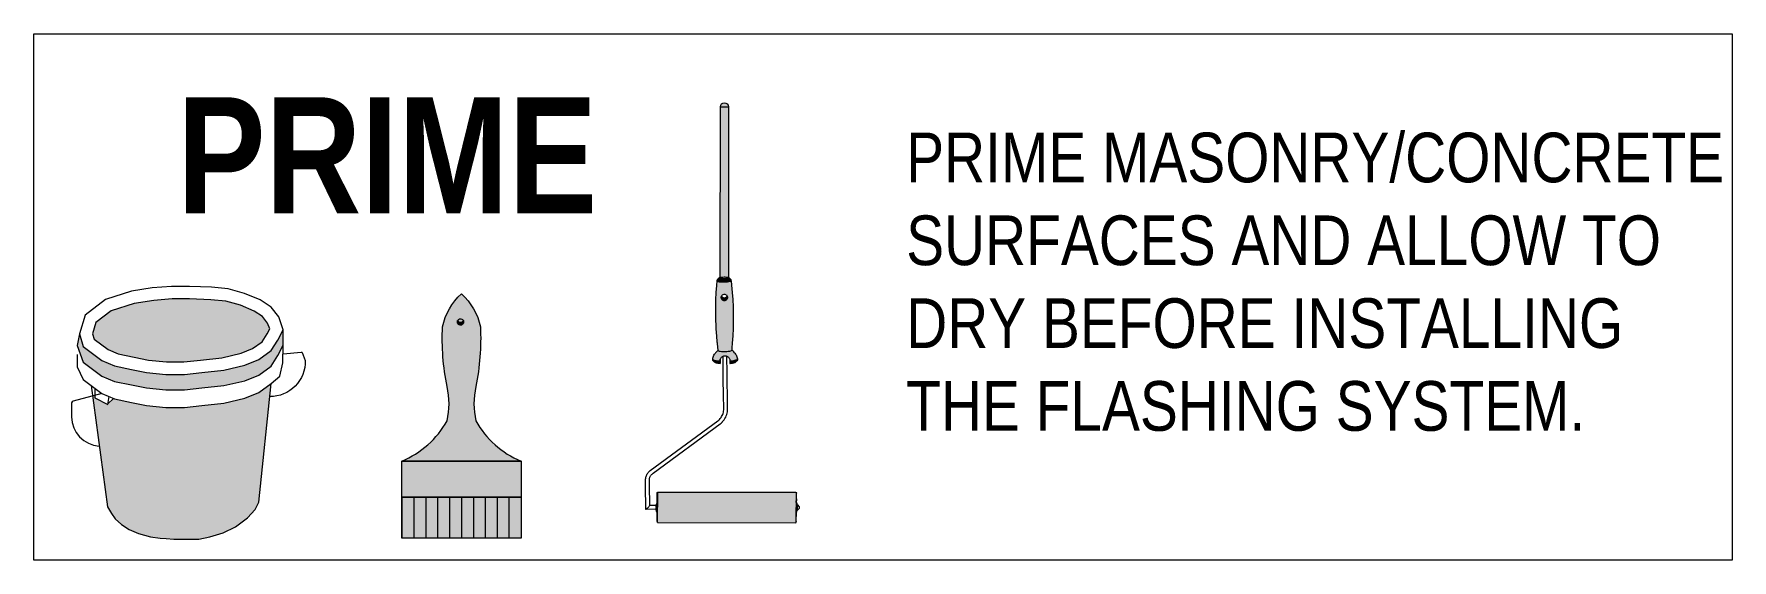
# Model space of a CAD drawing. Header units: inches. Extents: x 0 to 2.14, y 0 to 0.66.
import ezdxf

# ---------------------------------------------------------------- set-up
doc = ezdxf.new("R2010")
doc.units = ezdxf.units.IN
doc.header["$MEASUREMENT"] = 0
doc.layers.add('Title Block Text', color=20, linetype='Continuous', lineweight=0)
doc.layers.add('Vector Picture Geometry', color=6, linetype='Continuous', lineweight=0)
doc.styles.add('GENERATED_STYLE_6', font='ARIALNB.TTF')
doc.styles.get("Standard").update_dxf_attribs({"font": 'ARIALN.TTF'})

msp = doc.modelspace()

# ---------------------------------------------------------------- texts
at = {"layer": 'Title Block Text', "color": 10, "insert": (0.18065860578526394, 0.5835027331306257), "char_height": 0.14617615994282082, "attachment_point": 1, "style": 'GENERATED_STYLE_6'}
msp.add_mtext('\\A1;\\pxql,t4.57143,8.57141;PRIME ', dxfattribs=at)
at = {"layer": 'Title Block Text', "insert": (1.1010751185596472, 0.5388889207339833), "char_height": 0.06264692568978036, "width": 1.0345010083330415, "attachment_point": 1}
msp.add_mtext('\\A1;PRIME MASONRY/CONCRETE SURFACES AND ALLOW TO DRY BEFORE INSTALLING THE FLASHING SYSTEM.', dxfattribs=at)

# ---------------------------------------------------------------- hatches: boundary and pattern name
at = {"layer": 'Vector Picture Geometry'}
h = msp.add_hatch(color=254, dxfattribs=at)
h.dxf.hatch_style = 1
edge = h.paths.add_edge_path()
edge.add_arc((0.8767598046014493, 0.355585757234991), 0.0002613790659909091, -128.83504938898358, 90, ccw=False)
edge.add_arc((0.8703874657679337, 0.38038377455082184), 0.02576093225211599, 259.280392441973, 283.9456797365258, ccw=False)
edge.add_arc((0.8656120821992371, 0.3556957396303613), 0.0006235595677663346, 22.832944257758072, 268.5091091616949, ccw=False)
edge.add_line((0.8661867797535505, 0.3559377091648468), (0.8664904129279032, 0.5714435022760256))
edge.add_arc((0.8715533222758332, 0.5714363689771264), 0.005062914373096768, 0.15704131650426234, 179.91927415199402, ccw=False)
edge.add_line((0.8766162176314527, 0.5714502458411772), (0.8767598046014493, 0.35584713630098186))
h = msp.add_hatch(color=164, dxfattribs=at)
h.dxf.hatch_style = 1
h.paths.add_polyline_path([(0.882800647131492, 0.31007010026961446), (0.8825745331283299, 0.31921148602746285), (0.882136775484688, 0.3283453963556635), (0.8814876030352456, 0.33746705656940534), (0.8806273551300512, 0.3465716983876259), (0.8799716007226985, 0.35213363185974345), (0.8796699767692795, 0.3517656197424106), (0.8787879677318751, 0.35141503392605244), (0.877385681068815, 0.3511057662545589), (0.8755586802988384, 0.35085889280872884), (0.8734314725050956, 0.35069123760594323), (0.8711490233833983, 0.35061422607113), (0.8688668780694675, 0.35063310641315226), (0.8667405609949972, 0.3507465919679369), (0.8649149771546876, 0.3509469488824575), (0.8635145370703929, 0.35122052316403085), (0.8626346784194832, 0.35154867117754307), (0.8623353621150018, 0.35190903017815955), (0.861826089129992, 0.34633225980584115), (0.8612055535082321, 0.3372087598582141), (0.8607964701851794, 0.32807362250626326), (0.8605990530061058, 0.3189316230760788), (0.860613405169345, 0.30978754048088497), (0.860839519172548, 0.30064615472300815), (0.8609799937822507, 0.2977151208344644), (0.861058025627746, 0.29608696907125776), (0.8612772768161738, 0.2915122443948093), (0.8619264492656304, 0.2823905841810941), (0.8626248503707048, 0.2749988871265394), (0.8626362027574688, 0.2748787363952303), (0.8627866971708658, 0.27328594236290016), (0.8628034834252114, 0.2731435658433128), (0.863857570843412, 0.26420307832507994), (0.864144370379516, 0.26385778876800003), (0.8649874352213791, 0.2635433632033628), (0.8663293118932929, 0.2632812292137636), (0.8680785537175764, 0.2630892507973748), (0.8701159527546922, 0.26298051096604524), (0.8723026636272087, 0.2629624201595746), (0.8744896656029075, 0.26303621123649634), (0.8765279181113117, 0.2631968554569184), (0.8782785176123413, 0.263433405182651), (0.8796221636429911, 0.2637297399408194), (0.8804672889467495, 0.26406566500736517), (0.880756299630872, 0.2644182876441761), (0.8807698339402377, 0.2645664944753676), (0.88087681450597, 0.2657379802346824), (0.8810360601827112, 0.26748179268538586), (0.881047073123324, 0.2676023893845567), (0.8815879631708841, 0.2735253809446583), (0.8822084987926457, 0.28264888089228535), (0.8826175821157376, 0.2917840182442628), (0.8827098435538039, 0.29605646311543055), (0.8827449992817966, 0.297684455404962), (0.8828149992948111, 0.3009260176744206)])
h.paths.add_polyline_path([(0.8709419267810121, 0.326941715573021), (0.8699470085714465, 0.3272665033637914), (0.869061270795167, 0.327845142165998), (0.8687029635262222, 0.3282419022844092), (0.8683451005850484, 0.32865634510078223), (0.8678472899843319, 0.32963505461209053), (0.8676017383658996, 0.33069640563204317), (0.8676251796667538, 0.33176806884250354), (0.8679160164009927, 0.33277701216679034), (0.8679861653486816, 0.3328913359104462), (0.8684544285257116, 0.33365447778463064), (0.8687134896313973, 0.33389172081168184), (0.8692037590336552, 0.33436543067598024), (0.8701129396395464, 0.33485954015398534), (0.8711199927506561, 0.33509004773423), (0.8713497784058353, 0.3350792262805413), (0.8721563429102046, 0.33507925109454817), (0.8731513269374931, 0.33480117789526176), (0.8740088965064681, 0.3342810690133877), (0.8740371250349357, 0.3342653524600614), (0.8747534172076916, 0.3335407133442274), (0.8751292176330265, 0.33285639147798207), (0.8752513292878819, 0.33263402963404687), (0.8754969293900983, 0.331607090326024), (0.8754734802732687, 0.33052987963685254), (0.8751825799558288, 0.32947580769489804), (0.8746440528138129, 0.3285167077610378), (0.8741833043343084, 0.32802564293536385), (0.8738946197221251, 0.32773294530306885), (0.8729853782872459, 0.327195662025197), (0.8719782580725868, 0.3269175272310356), (0.8714558897829034, 0.3269175111603744)], flags=16)
h = msp.add_hatch(color=256, dxfattribs=at)
h.dxf.hatch_style = 1
h.paths.add_polyline_path([(0.8797318648486963, 0.35310337395006286), (0.8795231800748953, 0.35355902740518275), (0.8792592260936969, 0.35398583597833877), (0.8789440239929052, 0.3543772976469697), (0.8786785798663201, 0.35469687656311244), (0.8783290486714685, 0.355032439368415), (0.8779399906518099, 0.3553196598006263), (0.8775173327361498, 0.35555416232972803), (0.877067513715768, 0.35573237453271034), (0.8769309626993644, 0.35578330196829633, -0.9820842646515676), (0.8765958989026936, 0.3553821548331051), (0.8760274543739319, 0.35515620636691025), (0.8751236969887097, 0.3549568869627553), (0.8739462163192888, 0.3547977799087221), (0.8725752557274893, 0.35468972808757826), (0.8718863007791668, 0.3546664822340322, -0.06140395089556696), (0.865595858415432, 0.35507239115367106, -0.32624858545996854), (0.8650133844344818, 0.3555214194621925), (0.8647077949365629, 0.355391029827679), (0.8642920301697243, 0.35514584978688646), (0.8639111925595957, 0.35484882455124733), (0.8635710838048665, 0.3545044790175975), (0.8633035931748081, 0.3541781130509669), (0.8629987908771843, 0.3537787554792615), (0.8627461490515378, 0.35334536793598303), (0.8625495164558172, 0.35288455266803), (0.8624118886004561, 0.35240332975769917), (0.8623353621150018, 0.35190903017815955), (0.8626346784194832, 0.35154867117754307), (0.8635145370703929, 0.35122052316403085), (0.8649149771546876, 0.3509469488824575), (0.8667405609949972, 0.3507465919679369), (0.8688668780694675, 0.35063310641315226), (0.8711490233833983, 0.35061422607113), (0.8734314725050956, 0.35069123760594323), (0.8755586802988384, 0.35085889280872884), (0.877385681068815, 0.3511057662545589), (0.8787879677318751, 0.35141503392605244), (0.8796699767692795, 0.3517656197424106), (0.8799716007226985, 0.35213363185974345), (0.8798821013010842, 0.3526258170599519)])
h = msp.add_hatch(color=164, dxfattribs=at)
h.dxf.hatch_style = 1
h.paths.add_polyline_path([(0.29425077124163757, 0.2850908784598971), (0.29755942573019745, 0.2914846225228853), (0.2949543576273985, 0.2987165423893483), (0.2884411423762554, 0.3071055321093006), (0.27816420320850277, 0.3139035507805339), (0.26065084264593175, 0.3212801043786211), (0.2424131859514045, 0.32648715200072864), (0.2231629316547572, 0.32822275678145374), (0.19617922204789018, 0.32923262682123067), (0.17446995786014696, 0.32923262682123067), (0.15113824853905022, 0.327306665387324), (0.12656831437761884, 0.3235331246704938), (0.0976569633726605, 0.3142070483370034), (0.07817999185278968, 0.29940658525757513), (0.07402060278177025, 0.28511327336030234), (0.0759476991865542, 0.2785240404793612), (0.09349757430162775, 0.2652443311049879), (0.10629892255902185, 0.25991714417333256), (0.1264255261258489, 0.25586226752042407), (0.14460377854839024, 0.2521316503629176), (0.16716486730522373, 0.24986090077493905), (0.18923927702303, 0.24986090077493905), (0.2101773756515648, 0.2521316503629176), (0.2369583477413375, 0.2550511522219061), (0.26146724264916443, 0.2607280261919467), (0.27607469879239943, 0.2665670299094849), (0.2879233987146339, 0.2751634057384855)])
h = msp.add_hatch(color=164, dxfattribs=at)
h.dxf.hatch_style = 1
edge = h.paths.add_edge_path()
edge.add_line((0.6148208519627225, 0.12470809596778132), (0.46449866621463975, 0.12470809596778132))
edge.add_arc((0.4198141120900772, 0.23222588722527776), 0.1164336068933774, 292.5678432311156, 330.80468627545616)
edge.add_arc((0.4294615946780881, 0.19710117370834368), 0.09451249004982537, 346.74505901313876, 373.25494098686124)
edge.add_arc((0.8265601929333561, 0.27984768018672584), 0.3111571037232257, 177.36920827615012, 191.31994997859528, ccw=False)
edge.add_arc((0.5911690016015352, 0.27820612379194154), 0.07710025011230988, 131.9191579618868, 168.08084203811737, ccw=False)
edge.add_arc((0.48815051657582886, 0.27820612379194154), 0.07710025011230988, 11.91915796188266, 48.08084203811319, ccw=False)
edge.add_arc((0.2527593252440079, 0.27984768018672584), 0.3111571037232257, -11.319949978595446, 2.630791723849768, ccw=False)
edge.add_arc((0.649857923499276, 0.19710117370834368), 0.09451249004982537, 166.74505901313873, 193.2549409868613)
edge.add_arc((0.6595054060872848, 0.23222588722527382), 0.11643360689337366, 209.19531372454264, 247.4321567688838)
h = msp.add_hatch(color=254, dxfattribs=at)
h.dxf.hatch_style = 1
h.paths.add_polyline_path([(0.8765626738409615, 0.3117234638641815), (0.8765221950890236, 0.31168298511224357), (0.8729398255424741, 0.31168298511224357), (0.8693473363079391, 0.31168298511224357), (0.8692866181800323, 0.311602027608366), (0.8692157803641383, 0.3115210701044884), (0.8691955409881711, 0.31038766505021265), (0.8691854213001857, 0.30924414030795333), (0.8683859659494022, 0.30924414030795333), (0.8675865105986187, 0.30924414030795333), (0.867566271222648, 0.3161356478254671), (0.8675561515346644, 0.32302715534298443), (0.8676269893505566, 0.32310811284686203), (0.8676978271664488, 0.32318907035073785), (0.8684365643893255, 0.3231789506627525), (0.8691854213001857, 0.3231587112867853), (0.8691955409881711, 0.3220151865445242), (0.8692157803641383, 0.32086154211427775), (0.8692967378680159, 0.3208008239863709), (0.8693776953718935, 0.32072998617047865), (0.8729701846064266, 0.3207097467945097), (0.8765727935289469, 0.3206996271065261), (0.8765727935289469, 0.3196471795561262), (0.8765727935289469, 0.31860485169371167), (0.8729094664785197, 0.31857449262975734), (0.8692461394280926, 0.3185441335658048), (0.8692259000521236, 0.31623684470531543), (0.8692157803641383, 0.3139295558448243), (0.8692663788040615, 0.3138789574049028), (0.8693169772439848, 0.3138283589649795), (0.8728791074145672, 0.3138283589649795), (0.876441237585146, 0.3138283589649795), (0.8765221950890236, 0.31376764083707087), (0.8766031525929012, 0.31369680302117864), (0.8766031525929012, 0.3127253129746581), (0.8766031525929012, 0.3117639426161194)])
h.paths.add_polyline_path([(0.8765221950890236, 0.3035265165966532), (0.872018933935875, 0.30350627722068246), (0.8675865105986187, 0.3035265165966532), (0.8675865105986187, 0.30622847328853986), (0.8675865105986187, 0.30894054966841544), (0.8683859659494022, 0.30894054966841544), (0.8691854213001857, 0.30894054966841544), (0.8692157803641383, 0.3073112799028941), (0.8692461394280926, 0.30568201013737273), (0.8701872704106624, 0.3056617707614038), (0.8711385210812139, 0.3056617707614038), (0.8711789998331536, 0.30712912551916993), (0.8712093588971062, 0.3085762409009707), (0.8719885748719207, 0.3085762409009707), (0.8727576711587499, 0.3085762409009707), (0.8727880302227042, 0.30712912551916993), (0.8728183892866586, 0.30568201013737273), (0.8738303580851188, 0.30568201013737273), (0.874842326883579, 0.30568201013737273), (0.8748726859475333, 0.3073416389668484), (0.8749030450114876, 0.3090012677963241), (0.8756721412983168, 0.30902150717229127), (0.8764311178971607, 0.309041746548262), (0.8765120754010383, 0.308970908732368), (0.8766031525929012, 0.30890007091647753), (0.8766031525929012, 0.30622847328853986), (0.8766031525929012, 0.3035467559726204)])
h.paths.add_polyline_path([(0.8715534282885837, 0.29990366829816395), (0.8714421117207518, 0.3000858226818863), (0.871290316400982, 0.30027809675359407), (0.871098042329276, 0.3004804905132854), (0.870875409193614, 0.30054120864119405), (0.8704099035463226, 0.3006019267691009), (0.8701670310346916, 0.3006019267691009), (0.8698836797711227, 0.3004602511373182), (0.8696104481955391, 0.30032869519351735), (0.8694586528757693, 0.3000149848659941), (0.8693068575559995, 0.2997113942264562), (0.8692866181800323, 0.2989625373155942), (0.8692562591160762, 0.2982238000927193), (0.8693270969319702, 0.29808212446093485), (0.8693979347478624, 0.29795056851713575), (0.8704706216742295, 0.29795056851713575), (0.871533188912613, 0.29795056851713575), (0.8715736676645527, 0.29799104726907366), (0.8716141464164906, 0.29804164570899694), (0.8716141464164906, 0.29888157981171837), (0.8716141464164906, 0.29973163360242516)], flags=16)
h.paths.add_polyline_path([(0.8765221950890236, 0.29582543404036876), (0.872018933935875, 0.2958153143523834), (0.8675865105986187, 0.29583555372835235), (0.8675865105986187, 0.29817320165279604), (0.8675865105986187, 0.3005108495772397), (0.8677585452943557, 0.3009358764725931), (0.8679305799900945, 0.30130018524003965), (0.8681127343738186, 0.30161389556756113), (0.86831512813351, 0.3018770074551611), (0.8685681203331246, 0.3021299996547757), (0.8688514715966935, 0.30239311154237747), (0.8691854213001857, 0.3025449068621455), (0.8695193710036779, 0.3026967021819136), (0.869934278211046, 0.3027675399978076), (0.870349185418414, 0.3028282581257127), (0.8707742123137674, 0.3027574203098222), (0.8712093588971062, 0.30268658249393), (0.8716242661044742, 0.3024639493582679), (0.8720492929998276, 0.30224131622260764), (0.8723225245754112, 0.30193772558306975), (0.8725957561509983, 0.30163413494353186), (0.8727880302227042, 0.301239467112131), (0.8729701846064266, 0.30084479928073193), (0.8730713814862732, 0.30084479928073193), (0.8731725783661197, 0.30084479928073193), (0.8748018481316411, 0.3018061696392689), (0.8765120754010383, 0.3027574203098222), (0.8766031525929012, 0.3027574203098222), (0.8766031525929012, 0.3016240152555465), (0.8766031525929012, 0.30049061020127077), (0.8765019557130547, 0.30040965269739495), (0.8756822609863004, 0.29994414705010186), (0.8741339487246567, 0.2990839735714115), (0.8732130571180576, 0.29853751042024257), (0.8731422193021654, 0.29845655291636497), (0.8731624586781344, 0.2982238000927193), (0.8731826980541033, 0.2979809275810883), (0.8748726859475333, 0.29795056851713575), (0.8765727935289469, 0.29792020945318143), (0.8765829132169305, 0.29688800127875226), (0.8766031525929012, 0.2958557931043213)])
h.paths.add_polyline_path([(0.8714724707847061, 0.2922936629337425), (0.8713409148409053, 0.29256689450932605), (0.8711284013932286, 0.2927085701411105), (0.8709260076335372, 0.2928401260849096), (0.8706527760579537, 0.2928806048368475), (0.8703795444823683, 0.2929210835887872), (0.8701063129067848, 0.292850245772895), (0.8698330813311994, 0.2927692882690174), (0.869671166323446, 0.29260737326126396), (0.8695294906916633, 0.2924252188775416), (0.869408054435846, 0.29223294480583384), (0.8693169772439848, 0.29201031167017355), (0.8692866181800323, 0.2912715744472951), (0.8692562591160762, 0.29053283722442025), (0.8693270969319702, 0.2903911615926358), (0.8693979347478624, 0.2902596056488367), (0.8704706216742295, 0.2902596056488367), (0.871533188912613, 0.2902596056488367), (0.8715736676645527, 0.2903000844007746), (0.8716141464164906, 0.2903405631527125), (0.8716141464164906, 0.29118049725543393), (0.8716141464164906, 0.29202043135815714)], flags=16)
h.paths.add_polyline_path([(0.8765221950890236, 0.2881344711720697), (0.872018933935875, 0.28812435148408433), (0.8675865105986187, 0.2881344711720697), (0.867566271222648, 0.29022924658488236), (0.867546031846679, 0.292324021997695), (0.8676168696625712, 0.2926883307651398), (0.8676877074784635, 0.2930627592205717), (0.8678901012381548, 0.29349790580390867), (0.8680924949978479, 0.29393305238724743), (0.8683252478214936, 0.2941961642748474), (0.8686794369009547, 0.29453011397833784), (0.8690639850443702, 0.29477298648996886), (0.8694991316277072, 0.294955140873693), (0.8699949963389546, 0.2950563377535378), (0.8703896641703537, 0.29511705588144643), (0.8707742123137674, 0.2950563377535378), (0.8711486407691975, 0.2949956196256309), (0.8715230692246294, 0.29482358492989214), (0.8718974976800595, 0.2946515502341551), (0.8721201308157198, 0.294449156474462), (0.8723326442633965, 0.2942265233388017), (0.872545157711075, 0.2939431720752328), (0.872737431782781, 0.29363958143569313), (0.8728588680385965, 0.2933865892360785), (0.8729904239823956, 0.2931437167244493), (0.8730511421103042, 0.2931032379725096), (0.8731826980541033, 0.29316395610041646), (0.8748828056355169, 0.2941455658349241), (0.876532314777009, 0.29506645744152316), (0.8766031525929012, 0.29506645744152316), (0.8766031525929012, 0.29393305238724743), (0.8766031525929012, 0.2927996473329717), (0.8764918360250693, 0.2927085701411105), (0.87561142317041, 0.2922025857418813), (0.8745690953079954, 0.29162576352675806), (0.8738910762130256, 0.29126145475931153), (0.8733142539979042, 0.29091738536783573), (0.8731422193021654, 0.2908060688000038), (0.8731624586781344, 0.2905429569124056), (0.8731826980541033, 0.29028996471278923), (0.874842326883579, 0.29027984502480386), (0.8765019557130547, 0.2902596056488367), (0.8765525541529762, 0.29017864814496086), (0.8765930329049159, 0.29010781032906685), (0.8766031525929012, 0.2891363202825463), (0.8766031525929012, 0.28816483023602224)])
h.paths.add_polyline_path([(0.8732838949339499, 0.28438006692978135), (0.873223176806043, 0.28442054568172104), (0.8716647448564121, 0.2838943219065211), (0.8700860735308158, 0.2833377390673686), (0.8700759538428304, 0.28330738000341427), (0.8701063129067848, 0.2832669012514746), (0.8703289460424468, 0.28315558468364266), (0.8716445054804449, 0.2826900790363531), (0.8731523389901508, 0.28218409463712213), (0.873243416182012, 0.28222457338906004), (0.8733344933738731, 0.28225493245301436), (0.8733344933738731, 0.2832972603154289), (0.8733344933738731, 0.28434970786582703)], flags=16)
h.paths.add_polyline_path([(0.8765221950890236, 0.2788344779142182), (0.8764311178971607, 0.2788041188502657), (0.875783457866147, 0.2790571110498785), (0.8740631109087644, 0.27967441201693966), (0.8727880302227042, 0.28013991766423096), (0.8707539729377984, 0.2808786548871076), (0.8681532131257566, 0.2818197858696774), (0.8676269893505566, 0.2820322993173523), (0.867546031846679, 0.28209301744526094), (0.867566271222648, 0.2833276193793832), (0.8675865105986187, 0.2845622213135055), (0.8697420041393382, 0.2853414372883183), (0.8726868333428595, 0.2864141242146854), (0.8747512496917178, 0.2871629811255474), (0.8762590832014236, 0.2877094442767163), (0.8764918360250693, 0.2878005214685775), (0.8765424344649926, 0.2877600427166396), (0.8766031525929012, 0.28772968365268525), (0.8766031525929012, 0.2866873557902707), (0.8766031525929012, 0.2856450279278562), (0.8764614769611168, 0.285553950735995), (0.8757429791142091, 0.28527059947242606), (0.8750447206432721, 0.28501760727281145), (0.8749334040754402, 0.28496700883288817), (0.8749536434514109, 0.283256781563491), (0.8749738828273781, 0.2815566739820774), (0.8757733381781616, 0.28127332271850847), (0.8765727935289469, 0.2810000911429231), (0.8765829132169305, 0.2799375239045414), (0.8766031525929012, 0.27887495666615614)])
h.paths.add_polyline_path([(0.8710474438893527, 0.2758289305827919), (0.8709057682575683, 0.27607180309442114), (0.8706932548098916, 0.27618311966225306), (0.8704706216742295, 0.27628431654209784), (0.8702277491626003, 0.27628431654209784), (0.8699848766509692, 0.27628431654209784), (0.8697723632032925, 0.27618311966225306), (0.8695497300676305, 0.27607180309442114), (0.8693979347478624, 0.2757985715188376), (0.8692461394280926, 0.27551522025526864), (0.8692259000521236, 0.27471576490448335), (0.8691955409881711, 0.27390618986571624), (0.8692663788040615, 0.27377463392191714), (0.8693372166199556, 0.27364307797811627), (0.8702176294746149, 0.27364307797811627), (0.871098042329276, 0.27364307797811627), (0.8711385210812139, 0.2736835567300542), (0.8711789998331536, 0.2737240354819921), (0.8711789998331536, 0.2746550467765765), (0.8711789998331536, 0.2755860580711609)], flags=16)
h.paths.add_polyline_path([(0.8747107709397799, 0.27602120465449964), (0.8744476590521799, 0.2763045559180686), (0.8742655046684558, 0.2764664709258202), (0.8740226321568247, 0.2765069496777599), (0.8737797596451955, 0.2765474284296978), (0.8735368871335663, 0.2764765906138056), (0.8732838949339499, 0.27640575279791335), (0.8731017405502275, 0.27619323935023665), (0.8729094664785197, 0.27598072590255995), (0.8728487483506111, 0.2757378533909307), (0.8727779105347189, 0.2754949808792997), (0.8727981499106896, 0.27458420896068425), (0.8728183892866586, 0.2736734370420688), (0.8737696399572119, 0.27365319766610163), (0.8747208906277635, 0.27364307797811627), (0.8747816087556721, 0.2737240354819921), (0.874842326883579, 0.27380499298587146), (0.8748119678196247, 0.2748473208482842), (0.8747816087556721, 0.27588964871069876)], flags=16)
h.paths.add_polyline_path([(0.8765221950890236, 0.2715179435013493), (0.872018933935875, 0.2715078238133639), (0.8675865105986187, 0.2715179435013493), (0.8675865105986187, 0.2740478654975007), (0.8675865105986187, 0.2765676678056668), (0.86778890435831, 0.27704329314094345), (0.8679912981180014, 0.27750879878823476), (0.8682341706296324, 0.2777921500518037), (0.8684770431412634, 0.27806538162738725), (0.8688919503486314, 0.27826777538708036), (0.8693068575559995, 0.27847016914677347), (0.8698634403951537, 0.27847016914677347), (0.8704099035463226, 0.27847016914677347), (0.8707640926257838, 0.2782981344510347), (0.8711081620172596, 0.27813621944328126), (0.8713915132808285, 0.277822509115758), (0.8716849842323828, 0.2775189184762201), (0.871776061424244, 0.2773064050285434), (0.8718570189281198, 0.27714449002079), (0.8719278567440139, 0.2771141309568357), (0.8720088142478897, 0.27720520814869687), (0.8721302505037052, 0.27742784128435893), (0.872302285199444, 0.27776179098785114), (0.8725755167750275, 0.2780350225634347), (0.8728487483506111, 0.2783082541390183), (0.873202937430074, 0.27849040852274065), (0.8735571265095334, 0.2786624432184812), (0.874164307788611, 0.2786624432184812), (0.8747816087556721, 0.2786624432184812), (0.8751459175231169, 0.27848028883475706), (0.8755102262905634, 0.2782981344510347), (0.8757733381781616, 0.2780350225634347), (0.8760364500657616, 0.2777820303638183), (0.8762084847615004, 0.2774480806603279), (0.8763703997692538, 0.27712425064481927), (0.8764817163370857, 0.2765676678056668), (0.8766031525929012, 0.2760110849665143), (0.8766031525929012, 0.27377463392191714), (0.8766031525929012, 0.2715483025653036)])
h = msp.add_hatch(color=256, dxfattribs=at)
h.dxf.hatch_style = 1
h.paths.add_polyline_path([(0.8751825799558288, 0.32947580769489804), (0.8754734802732687, 0.33052987963685254), (0.8754969293900983, 0.331607090326024), (0.8752513292878819, 0.33263402963404687), (0.8751292176330265, 0.33285639147798207), (0.8746490896929862, 0.3320916683822652), (0.8741826992488368, 0.33167449816755834), (0.8738997959375743, 0.33140680085431207), (0.8729906298369885, 0.33092298659512487), (0.8719835836321606, 0.33069738082274114), (0.8714612494366039, 0.3307215632770948), (0.8709472518093095, 0.3307211920511435), (0.8699522587753625, 0.3309928727081033), (0.8690664462642657, 0.3315184679320655), (0.8687139941818183, 0.3318844155110412), (0.8683501550121422, 0.33224376050030635), (0.8679861653486816, 0.3328913359104462), (0.8679160164009927, 0.33277701216679034), (0.8676251796667538, 0.33176806884250354), (0.8676017383658996, 0.33069640563204317), (0.8678472899843319, 0.32963505461209053), (0.8683451005850484, 0.32865634510078223), (0.8687029635262222, 0.3282419022844092), (0.869061270795167, 0.327845142165998), (0.8699470085714465, 0.3272665033637914), (0.8709419267810121, 0.326941715573021), (0.8714558897829034, 0.3269175111603744), (0.8719782580725868, 0.3269175272310356), (0.8729853782872459, 0.327195662025197), (0.8738946197221251, 0.32773294530306885), (0.8741833043343084, 0.32802564293536385), (0.8746440528138129, 0.3285167077610378)])
h = msp.add_hatch(color=256, dxfattribs=at)
h.dxf.hatch_style = 1
h.paths.add_polyline_path([(0.5420809755054581, 0.2985531286756), (0.5423718758228979, 0.2996072006175545), (0.5423953249397275, 0.30068441130672596), (0.5421497248375111, 0.30171135061474885), (0.5420276131826558, 0.30193371245868406), (0.5415474852426154, 0.3011689893629672), (0.5410810947984661, 0.3007518191482603), (0.5407981914872035, 0.30048412183501405), (0.5398890253866178, 0.30000030757582685), (0.5388819791817898, 0.2997747018034431), (0.5383596449862331, 0.29979888425779677), (0.5378456473589388, 0.29979851303184546), (0.5368506543249918, 0.3000701936888053), (0.5359648418138949, 0.3005957889127675), (0.5356123897314475, 0.3009617364917432), (0.5352485505617715, 0.30132108148100833), (0.5348845608983108, 0.30196865689114816), (0.534814411950622, 0.3018543331474923), (0.534523575216383, 0.3008453898232055), (0.5345001339155289, 0.29977372661274515), (0.5347456855339612, 0.2987123755927925), (0.5352434961346777, 0.2977336660814842), (0.5356013590758515, 0.2973192232651112), (0.5359596663447963, 0.2969224631467), (0.5368454041210757, 0.29634382434449336), (0.5378403223306414, 0.29601903655372297), (0.5383542853325327, 0.29599483214107636), (0.538876653622216, 0.2959948482117376), (0.5398837738368751, 0.296272983005899), (0.5407930152717544, 0.29681026628377083), (0.5410816998839376, 0.29710296391606583), (0.5415424483634421, 0.2975940287417398)])
h = msp.add_hatch(color=164, dxfattribs=at)
h.dxf.hatch_style = 1
h.paths.add_polyline_path([(0.26620929435281226, 0.22607913187210293), (0.28376247308098357, 0.23309562227517944), (0.2996318329896628, 0.24460903580090587), (0.3079553413268883, 0.2576683904715633), (0.31476059936171197, 0.27081907704376107), (0.31476059936171197, 0.29034952971081296), (0.3079553413268883, 0.2771988431386134), (0.2996318329896628, 0.26413948846776414), (0.28376247308098357, 0.25262607494228284), (0.26620929435281226, 0.2456095845391797), (0.2396062560822525, 0.23944765451096828), (0.21188075111602345, 0.23642518777463906), (0.19009345442352732, 0.23406234213808652), (0.16637181662551015, 0.23406234213808652), (0.14221848326843478, 0.23649334945134015), (0.12327738039525737, 0.24038052197622228), (0.101659681966499, 0.24473580727592115), (0.08556956752863254, 0.2514315900669324), (0.06225026080522689, 0.2690769359197489), (0.05756348642431952, 0.28510220989285884), (0.0545087516877274, 0.2705486565758477), (0.06195608550109721, 0.24954648325291728), (0.08556956752863254, 0.23190113740010077), (0.101659681966499, 0.22520535460906288), (0.12327738039525826, 0.22085006930914552), (0.14221848326843478, 0.2169628967844801), (0.16637181662551015, 0.2145318894710364), (0.19009345442352732, 0.2145318894710364), (0.21188075111602345, 0.21689473510772572), (0.2396062560822525, 0.21991720184411)])
h = msp.add_hatch(color=164, dxfattribs=at)
h.dxf.hatch_style = 1
h.paths.add_polyline_path([(0.8863343018984571, 0.25858370862819413), (0.8856284165450985, 0.2597418579683026), (0.8848244466730035, 0.2608359313849), (0.8844011826306568, 0.261345516078455), (0.8835350180493036, 0.26233137339537294), (0.8825862549015406, 0.26323399998256747), (0.881561895500492, 0.264046734036274), (0.8807698339402377, 0.2645664944753676), (0.880756299630872, 0.2644182876441761), (0.8804672889467495, 0.26406566500736517), (0.8796221636429911, 0.2637297399408194), (0.8782785176123413, 0.263433405182651), (0.8765279181113117, 0.2631968554569184), (0.8744896656029075, 0.26303621123649634), (0.8723026636272087, 0.2629624201595746), (0.8701159527546922, 0.26298051096604524), (0.8680785537175764, 0.2630892507973748), (0.8663293118932929, 0.2632812292137636), (0.8649874352213791, 0.2635433632033628), (0.864144370379516, 0.26385778876800003), (0.8638575708434262, 0.26420307832506396), (0.8638410206987936, 0.26434345222465794), (0.8630749124443424, 0.26381129792239477), (0.8620736816144268, 0.2629727674966684), (0.8611502785868437, 0.2620462984291514), (0.8603115185051431, 0.2610387284923057), (0.8598849912097899, 0.2605183215045521), (0.8591100613645919, 0.25940414042551296), (0.8584348681903711, 0.25822840272281766), (0.8578643949265983, 0.25699978588728456), (0.8574028519312398, 0.25572735768233557), (0.8570536456061175, 0.2544205092197096), (0.8568193532562534, 0.2530888856485589), (0.8573499736025552, 0.25245005036020274), (0.8589097646832284, 0.2518683178920771), (0.8613924293137663, 0.2513833323505157), (0.8646287780023583, 0.25102814469862267), (0.8663448950648514, 0.25093655229257905), (0.8663652029129087, 0.25120556522037063), (0.8663275620740363, 0.2523080811816012), (0.8663496820475549, 0.2524474839775497), (0.8663185510403553, 0.2530347383500633), (0.8663517614035863, 0.25310379822331974), (0.8666176048881313, 0.2536566111278997), (0.8670085540315275, 0.2544826163328544), (0.8674105200528777, 0.2549616410832911), (0.8680270763407067, 0.25570903278805446), (0.8687354187686536, 0.2562116732637527), (0.8687708245401664, 0.2562372727584812), (0.869312612451, 0.25665096464154047), (0.8699001222578238, 0.2568932490885629), (0.8707875127834059, 0.2572592019974671), (0.8723625357246432, 0.2574572357616045), (0.8739427260732944, 0.2572993843870357), (0.8747452541348659, 0.25699204894236694), (0.8754323963996216, 0.256728901541603), (0.8759840790290729, 0.2563291352652435), (0.8760201406187127, 0.2563044459242718), (0.8767416645939301, 0.2558200151363792), (0.8773770823220977, 0.2550885676176513), (0.8777913983399062, 0.25461993841258135), (0.8782031240343455, 0.25380415546200297), (0.8785181360791805, 0.25319010295898003), (0.8785444801036766, 0.2510919169015242), (0.8802613160516612, 0.2512272287783617), (0.8835001766373187, 0.2516648797561185), (0.8859861148357888, 0.2522131416331934), (0.8875497180669774, 0.2528346512686781), (0.888084429354751, 0.2534870538080405), (0.8878151978483428, 0.25481226488345854), (0.8874317423604827, 0.25610978272410634), (0.8869368929710406, 0.2573700310452036)])
h = msp.add_hatch(color=256, dxfattribs=at)
h.dxf.hatch_style = 1
h.paths.add_polyline_path([(0.8663606771935539, 0.2497770969705666), (0.8663796646709647, 0.24990629139319154), (0.866378889507593, 0.2499857958234415), (0.8663687830925921, 0.25088649435470955), (0.8663448950648514, 0.25093655229257905), (0.8646287780023583, 0.25102814469862267), (0.8613924293137663, 0.2513833323505157), (0.8589097646832284, 0.2518683178920771), (0.8573499736025552, 0.25245005036020274), (0.8568193532562534, 0.2530888856485589), (0.8570263093296182, 0.2518991120087879), (0.8575955625361997, 0.2508306736367487), (0.8581008480153569, 0.250222340019274), (0.8589473283691644, 0.24941515576796647), (0.860007018740542, 0.24892555349116385), (0.8612973625389015, 0.24844431283534618), (0.8633511574023638, 0.2480431064855928), (0.8660284406049561, 0.24774927599152896), (0.8663946131490841, 0.24772973267185172), (0.8663977939689511, 0.2477610949757043), (0.8663868155372372, 0.248091172124969), (0.8663960737557241, 0.2481907489407078), (0.8663751220039435, 0.24879664578359595), (0.8663895555138543, 0.24895600028469822)])
h = msp.add_hatch(color=256, dxfattribs=at)
h.dxf.hatch_style = 1
h.paths.add_polyline_path([(0.8868586829880298, 0.2505885778683581), (0.8873678640835996, 0.25120983095825977), (0.8879088299924591, 0.2522924082340623), (0.888084429354751, 0.2534870538080405), (0.8875497180669774, 0.2528346512686781), (0.8859861148357888, 0.2522131416331934), (0.8835001766373187, 0.2516648797561185), (0.8802613160516612, 0.2512272287783617), (0.8785444801036766, 0.2510919169015242), (0.8785747070427545, 0.24895201039248605), (0.878586400576089, 0.24824653673391417), (0.8785941981878684, 0.24788509728076846), (0.8789605241225145, 0.24791396914231), (0.8816398853026142, 0.24827601777302455), (0.8836963882389925, 0.24872956974019012), (0.8849898856551741, 0.24924371622670272), (0.8860348778222926, 0.24976012213483045)])
h = msp.add_hatch(color=164, dxfattribs=at)
h.dxf.hatch_style = 1
h.paths.add_polyline_path([(0.2996318329896628, 0.2225467929878242), (0.28376247308098357, 0.2110333794623429), (0.26620929435281226, 0.2040168890594316), (0.2396062560822525, 0.19785495903105677), (0.21188075111602345, 0.19483249229489097), (0.19009345442352732, 0.1924696466581466), (0.16637181662551015, 0.1924696466581466), (0.14221848326843478, 0.19490065397142686), (0.12327738039525649, 0.1987878264964742), (0.101659681966499, 0.2031431117961997), (0.10035971342629768, 0.20368408414378258), (0.09337855745587298, 0.1969878914158727), (0.09324197243238785, 0.19611500606663057), (0.07686446310166062, 0.2044405435688894), (0.07686446310166062, 0.2075063688859835), (0.07390498426970193, 0.20671337892294517), (0.09271332890436046, 0.06724961702471077), (0.09768257806038072, 0.05860868467501845), (0.10243219490473177, 0.0518286285802354), (0.1105738502173974, 0.04470938305661676), (0.1202425768322204, 0.038268283110292955), (0.1317768156032617, 0.03352219718793137), (0.14721266160443136, 0.029284662128777228), (0.15927172895025787, 0.027574718171518242), (0.16672941763837468, 0.02694042927369189), (0.17636489965897972, 0.02618180202286524), (0.19090586661539888, 0.02618180202286524), (0.208141280582554, 0.02618180202286524), (0.22198138612147567, 0.029100604041040867), (0.23871704120661974, 0.034365038595488784), (0.2542090215214916, 0.041873862073991575), (0.26970645176631614, 0.05330086000119039), (0.2793348488753775, 0.06380546796796871), (0.28386374342302645, 0.07311451484594755)])
h = msp.add_hatch(color=254, dxfattribs=at)
h.dxf.hatch_style = 1
h.paths.add_polyline_path([(0.6148208519627225, 0.12470809596778487), (0.6148208519627225, 0.07936963786093187), (0.46449866621463975, 0.07936963786092832), (0.46449866621463975, 0.12470809596778132)])
h = msp.add_hatch(color=164, dxfattribs=at)
h.dxf.hatch_style = 1
h.paths.add_polyline_path([(0.568601146646385, 0.09174091073176882), (0.5685165957716851, 0.09182546160646865), (0.5685165957716851, 0.09930821401741063), (0.5685165957716851, 0.10681210414702846), (0.5683474940222846, 0.10693893045907821), (0.5681783922728849, 0.1070868944898038), (0.5658109677812879, 0.10712916992715193), (0.5634224055710151, 0.10715030764582778), (0.5634224055710151, 0.10882018742115207), (0.5634224055710151, 0.11049006719647458), (0.5778171919886752, 0.1105323426338245), (0.5922119784063353, 0.11055348035249857), (0.592381080155735, 0.11040551632177475), (0.5925501819051346, 0.11025755229104917), (0.5925290441864597, 0.1087144988277764), (0.5924867687491098, 0.10715030764582778), (0.5900982065388369, 0.10712916992715193), (0.5876885066098891, 0.1070868944898038), (0.5875616802978394, 0.10691779274040236), (0.5874137162671147, 0.1067486909910027), (0.5873714408297648, 0.09924480086138665), (0.5873503031110898, 0.09171977301309298), (0.5851519803688925, 0.09171977301309298), (0.5829747953453692, 0.09171977301309298), (0.5829113821893444, 0.0993716271734364), (0.5828479690333195, 0.10702348133377804), (0.5780285691754248, 0.10706575677112795), (0.5732091693175301, 0.1070868944898038), (0.5731034807241553, 0.10698120589642812), (0.5729977921307796, 0.10687551730305245), (0.5729977921307796, 0.09943504032946038), (0.5729977921307796, 0.09199456335586831), (0.5728709658187299, 0.09182546160646865), (0.5727230017880052, 0.09165635985706899), (0.5706937807952075, 0.09165635985706899), (0.5686856975210848, 0.09165635985706899)])
h.paths.add_polyline_path([(0.5514795945196527, 0.09182546160646865), (0.5514373190823028, 0.10123174641683441), (0.5514795945196527, 0.11049006719647458), (0.5571233654058716, 0.11049006719647458), (0.5627882740107655, 0.11049006719647458), (0.5627882740107655, 0.10882018742115207), (0.5627882740107655, 0.10715030764582778), (0.5593851013040947, 0.1070868944898038), (0.555981928597423, 0.10702348133377804), (0.5559396531600731, 0.10505767349700434), (0.5559396531600731, 0.10307072794155658), (0.5590046223679446, 0.10298617706685675), (0.562027316138467, 0.10292276391083277), (0.562027316138467, 0.1012951595728584), (0.562027316138467, 0.09968869295355987), (0.5590046223679446, 0.09962527979753588), (0.555981928597423, 0.09956186664151012), (0.555981928597423, 0.09744809477401262), (0.555981928597423, 0.09533432290651511), (0.5594485144601196, 0.09527090975048935), (0.5629151003228161, 0.09520749659446537), (0.562957375760166, 0.09360102997516684), (0.5629996511975159, 0.09201570107454415), (0.5628516871667903, 0.0918465993251445), (0.5627037231360656, 0.09165635985706899), (0.5571233654058716, 0.09165635985706899), (0.5515218699570026, 0.09165635985706899)])
h.paths.add_polyline_path([(0.5439122912340109, 0.10220408147588245), (0.5442927701701601, 0.10243659638130787), (0.5446943868249852, 0.10275366216143311), (0.5451171411984843, 0.10315527881625641), (0.5452439675105341, 0.10362030862710725), (0.5453707938225838, 0.10459264368615528), (0.5453707938225838, 0.10509994893435426), (0.5450748657611344, 0.10569180505725484), (0.54480007541836, 0.1062625234614778), (0.5441448061394354, 0.10657958924160305), (0.5435106745791858, 0.10689665502172829), (0.5419464833972372, 0.10693893045907821), (0.5404034299339644, 0.10700234361510397), (0.540107501872515, 0.10685437958437838), (0.5398327115297397, 0.10670641555365279), (0.5398327115297397, 0.10446581737410554), (0.5398327115297397, 0.10224635691323236), (0.5399172624044395, 0.10216180603853253), (0.5400229509978143, 0.1020772551638327), (0.5417773816478375, 0.1020772551638327), (0.5435529500165357, 0.1020772551638327)], flags=16)
h.paths.add_polyline_path([(0.5353937906079942, 0.09182546160646865), (0.5353726528893192, 0.10123174641683441), (0.5354149283266691, 0.11049006719647458), (0.5402977413405896, 0.11049006719647458), (0.5451805543545092, 0.11049006719647458), (0.5460683385388583, 0.11013072597899942), (0.5468292964111576, 0.10977138476152604), (0.5474845656900822, 0.10939090582537503), (0.5480341463756311, 0.10896815145187588), (0.5485625893425059, 0.10843970848500106), (0.5491121700280557, 0.10784785236210226), (0.54942923580818, 0.10715030764582778), (0.5497463015883044, 0.1064527629295533), (0.5498942656190291, 0.10558611646387916), (0.5500210919310788, 0.10471946999820503), (0.5498731279003541, 0.10383168581385682), (0.5497251638696294, 0.10292276391083277), (0.5492601340587804, 0.10205611744515863), (0.5487951042479304, 0.10116833326080865), (0.5481609726876808, 0.1005976148565857), (0.5475268411274321, 0.10002689645235918), (0.5467024700991079, 0.09962527979753588), (0.5458780990707837, 0.09924480086138665), (0.5458780990707837, 0.09903342367463708), (0.5458780990707837, 0.09882204648788573), (0.5478861823449064, 0.09541887378121494), (0.5498731279003541, 0.0918465993251445), (0.5498731279003541, 0.09165635985706899), (0.5475057034087571, 0.09165635985706899), (0.5451382789171593, 0.09165635985706899), (0.5449691771677596, 0.09186773704381856), (0.5439968421087107, 0.09357989225649277), (0.5422001360213375, 0.0968139632137639), (0.541058699212889, 0.0987374956131859), (0.5408895974634893, 0.09888545964391149), (0.5404034299339644, 0.09884318420656157), (0.5398961246857645, 0.09880090876921166), (0.5398327115297397, 0.09527090975048935), (0.5397692983737148, 0.09171977301309298), (0.5376132510688674, 0.0916986352944189), (0.5354572037640191, 0.09165635985706899)])
h.paths.add_polyline_path([(0.528016726790427, 0.1023731832252821), (0.5285874451946517, 0.10264797356805744), (0.5288833732561011, 0.10309186566023243), (0.5291581635988765, 0.10351462003373157), (0.5292427144735763, 0.10408533843795631), (0.5293272653482761, 0.10465605684218104), (0.5291793013175514, 0.105226775246404), (0.5290101995681518, 0.10579749365062874), (0.5286719960693516, 0.10613569714942983), (0.5282915171332023, 0.10643162521087746), (0.5278899004783772, 0.10668527783497872), (0.5274248706675282, 0.10687551730305245), (0.5258818172042545, 0.10693893045907821), (0.5243387637409809, 0.10700234361510397), (0.5240428356795315, 0.10685437958437838), (0.523768045336757, 0.10670641555365279), (0.523768045336757, 0.10446581737410554), (0.523768045336757, 0.10224635691323236), (0.5238525962114569, 0.10216180603853253), (0.5239371470861567, 0.1020772551638327), (0.5256915777361799, 0.1020772551638327), (0.5274460083862031, 0.1020772551638327)], flags=16)
h.paths.add_polyline_path([(0.5193291244150116, 0.09182546160646865), (0.5193079866963366, 0.10123174641683441), (0.5193291244150116, 0.11049006719647458), (0.5237046321807322, 0.1105323426338245), (0.5280801399464528, 0.11057461807117441), (0.5288410978187512, 0.11042665404044882), (0.5296231934097255, 0.11027869000972501), (0.5305321153127496, 0.10985593563622587), (0.5314410372157736, 0.10943318126272494), (0.5319906179013234, 0.10894701373320004), (0.532688162617597, 0.10820719357957742), (0.5331954678657969, 0.10740396026992727), (0.533575946801947, 0.10649503836690322), (0.5337873239886965, 0.10545929015182942), (0.5339141503007463, 0.1046349191235052), (0.5337873239886965, 0.10383168581385682), (0.5336604976766468, 0.10304959022288251), (0.5333011564591716, 0.1022674946319082), (0.5329418152416974, 0.1014853990409339), (0.5325190608681973, 0.10102036923008484), (0.5320540310573483, 0.10057647713790985), (0.5314621749344486, 0.10013258504573486), (0.530828043374199, 0.09973096839091156), (0.530299600407325, 0.09947731576681029), (0.5297922951591252, 0.09920252542403674), (0.5297077442844254, 0.09907569911198522), (0.5298345705964751, 0.09880090876921166), (0.5318849293079486, 0.09524977203181528), (0.5338084617073715, 0.0918043238877928), (0.5338084617073715, 0.09165635985706899), (0.5314410372157736, 0.09165635985706899), (0.5290736127241757, 0.09165635985706899), (0.5288833732561011, 0.09188887476249441), (0.5278264873223524, 0.09372785628721658), (0.5266216373578789, 0.09590504131073985), (0.5258606794855796, 0.09732126846196287), (0.5251419970506301, 0.09852611842643633), (0.5249094821452056, 0.09888545964391149), (0.5243599014596558, 0.09884318420656157), (0.5238314584927819, 0.09880090876921166), (0.5238103207741069, 0.09533432290651511), (0.523768045336757, 0.09186773704381856), (0.5235989435873574, 0.09176204845044467), (0.5234509795566318, 0.09167749757574484), (0.5214217585638341, 0.09165635985706899), (0.5193925375710364, 0.09165635985706899)])
h.paths.add_polyline_path([(0.5114870307865944, 0.09858953158246209), (0.5115715816612942, 0.09871635789451183), (0.5104724202901956, 0.1019715665704588), (0.509309845763072, 0.1052690506837557), (0.5092464326070472, 0.10529018840242976), (0.5091618817323473, 0.105226775246404), (0.5089293668269219, 0.10476174543555494), (0.5079570317678739, 0.10201384200780872), (0.5069001458341242, 0.09886432192523742), (0.506984696708825, 0.09867408245716192), (0.5070481098648498, 0.09848384298908641), (0.5092252948883722, 0.09848384298908641), (0.5114236176305695, 0.09848384298908641)], flags=16)
h.paths.add_polyline_path([(0.49990356095270716, 0.09182546160646865), (0.4998401477966823, 0.09201570107454415), (0.5003685907635562, 0.09336851506974142), (0.5016579916027304, 0.09696192724448949), (0.5026303266617793, 0.09962527979753588), (0.5041733801250521, 0.10387396125120674), (0.5061391879618258, 0.1093063549506752), (0.5065830800539999, 0.11040551632177475), (0.5067099063660496, 0.11057461807117441), (0.5092887080443971, 0.1105323426338245), (0.5118675097227445, 0.11049006719647458), (0.513495114060718, 0.10598773311870424), (0.5157357122402653, 0.09983665698428545), (0.5172999034222139, 0.09552456237458884), (0.5184413402306625, 0.09237504229201932), (0.5186315796987371, 0.09188887476249441), (0.5185470288240372, 0.09178318616911874), (0.5184836156680124, 0.09165635985706899), (0.51630643064449, 0.09165635985706899), (0.5141292456209667, 0.09165635985706899), (0.5139390061528921, 0.0919522879185184), (0.5133471500299924, 0.09345306594444125), (0.5128187070631185, 0.09491156853301597), (0.5127130184697437, 0.09514408343844138), (0.5091407440136724, 0.0951018080010897), (0.505589607276276, 0.09505953256374156), (0.5049977511533763, 0.09338965278841727), (0.5044270327491525, 0.09171977301309298), (0.5022075722882793, 0.0916986352944189), (0.499988111827407, 0.09165635985706899)])
h.paths.add_polyline_path([(0.49362565850623863, 0.10326096740963209), (0.4941329637544376, 0.10355689547108149), (0.494365478659863, 0.10400078756325648), (0.4945768558466126, 0.10446581737410554), (0.4945768558466126, 0.10497312262230452), (0.4945768558466126, 0.10548042787050349), (0.494365478659863, 0.10592431996267848), (0.4941329637544376, 0.10638934977352932), (0.49356224535021376, 0.10670641555365279), (0.49297038922731407, 0.10702348133377804), (0.49130050945199066, 0.10706575677112795), (0.4896094919579923, 0.10712916992715193), (0.48933470161521786, 0.10698120589642812), (0.4890599112724434, 0.10683324186570253), (0.4890599112724434, 0.10499426034098036), (0.4890599112724434, 0.10315527881625641), (0.48914446214714324, 0.10307072794155658), (0.4892290130218431, 0.10298617706685675), (0.4911736831399409, 0.10298617706685675), (0.49311835325803877, 0.10298617706685675)], flags=16)
h.paths.add_polyline_path([(0.4940272751610628, 0.09560911324929044), (0.4946191312839625, 0.09615869393483933), (0.4949573347827618, 0.09653917287098857), (0.49504188565746166, 0.09704647811918932), (0.4951264365321615, 0.09755378336738829), (0.4949784725014368, 0.09806108861558727), (0.4948305084707121, 0.09858953158246209), (0.494386616378538, 0.09897001051861132), (0.493942724286363, 0.0993716271734364), (0.493435419038164, 0.09949845348548614), (0.49292811378996415, 0.09964641751621173), (0.4910257191092162, 0.09960414207886004), (0.4891233244284683, 0.09956186664151012), (0.4890810489911184, 0.09757492108606236), (0.4890599112724434, 0.0955879755306146), (0.4892290130218431, 0.09546114921856486), (0.48939811477124273, 0.09533432290651511), (0.491575299794766, 0.09539773606254087), (0.4937524848182884, 0.09546114921856486)], flags=16)
h.paths.add_polyline_path([(0.48462099035069794, 0.09182546160646865), (0.484599852632023, 0.10123174641683441), (0.48462099035069794, 0.11049006719647458), (0.4899054200194426, 0.11049006719647458), (0.4951687119695114, 0.11049006719647458), (0.49616218474723617, 0.11006731282297366), (0.4971345198062851, 0.10964455844947452), (0.4977263759291839, 0.10913725320127554), (0.49829709433340863, 0.10862994795307657), (0.4987198487069078, 0.10776330148740243), (0.4991426030804078, 0.10689665502172829), (0.4991426030804078, 0.10573408049460475), (0.4991426030804078, 0.10459264368615528), (0.49878326186293265, 0.10385282353253089), (0.49844505836413333, 0.10313414109758234), (0.49778978908520966, 0.10254228497468176), (0.49715565752496005, 0.10192929113310711), (0.49671176543278506, 0.10173905166503339), (0.49637356193398574, 0.10156994991563373), (0.49631014877796087, 0.10142198588490814), (0.4965003882460355, 0.10125288413550848), (0.49696541805688543, 0.100999231511409), (0.497662962773159, 0.10063989029393383), (0.49823368117738376, 0.10006917188971087), (0.4988043995816076, 0.09949845348548614), (0.4991848785177577, 0.09875863333186174), (0.499544219735232, 0.09801881317823735), (0.499544219735232, 0.09675055005773814), (0.499544219735232, 0.09546114921856486), (0.49916374079908277, 0.0947001913462664), (0.49878326186293265, 0.09393923347396615), (0.49823368117738376, 0.09338965278841727), (0.49770523821050894, 0.09284007210286838), (0.49700769349423535, 0.09248073088539321), (0.4963312864966358, 0.0921425273865939), (0.4951687119695114, 0.09191001248116848), (0.49400613744238786, 0.09165635985706899), (0.48933470161521786, 0.09165635985706899), (0.4846844035067228, 0.09165635985706899)])
h = msp.add_hatch(color=41, dxfattribs=at)
h.dxf.hatch_style = 1
h.paths.add_polyline_path([(0.46449866621463975, 0.07936963786092832), (0.6148208519627225, 0.07936963786092832), (0.6148208519627225, 0.02763049019171504), (0.46449866621463975, 0.02763049019171504)])
h = msp.add_hatch(color=41, dxfattribs=at)
h.dxf.hatch_style = 1
h.paths.add_polyline_path([(0.9620183290605748, 0.08545897348533416), (0.7873648301718612, 0.08571381625306529), (0.787363216160581, 0.08556534584941033), (0.787307462021519, 0.04714139871407497), (0.9617823317567922, 0.04688681659012417), (0.9619627174142504, 0.04713322770128059)])

# ---------------------------------------------------------------- linework, layer by layer
at = {"layer": 'Title Block Text'}
msp.add_lwpolyline([(0, 0.6632749648346206), (2.1435777357320944, 0.6632749648346206), (2.1435777357320944, 0), (0, 0)], close=True, dxfattribs=at)
at = {"layer": 'Vector Picture Geometry'}
for p, q in [((0.8612055535082321, 0.3372087598582141), (0.861826089129992, 0.34633225980584115)), ((0.861826089129992, 0.34633225980584115), (0.8623353621150018, 0.35190903017815955)), ((0.8623353621150018, 0.35190903017815955), (0.8624118886004561, 0.35240332975769917)), ((0.8623353621150018, 0.35190903017815955), (0.8626346784194832, 0.35154867117754307)), ((0.8624118886004561, 0.35240332975769917), (0.8625495164558172, 0.35288455266803)), ((0.8625495164558172, 0.35288455266803), (0.8627461490515378, 0.35334536793598303)), ((0.8626346784194832, 0.35154867117754307), (0.8635145370703929, 0.35122052316403085)), ((0.8627461490515378, 0.35334536793598303), (0.8629987908771843, 0.3537787554792615)), ((0.8629987908771843, 0.3537787554792615), (0.8633035931748081, 0.3541781130509669)), ((0.8635710838048665, 0.3545044790175975), (0.8633035931748081, 0.3541781130509669)), ((0.8635145370703929, 0.35122052316403085), (0.8649149771546876, 0.3509469488824575)), ((0.8635710838048665, 0.3545044790175975), (0.8639111925595957, 0.35484882455124733)), ((0.8639111925595957, 0.35484882455124733), (0.8642920301697243, 0.35514584978688646)), ((0.8642920301697243, 0.35514584978688646), (0.8647077949365629, 0.355391029827679)), ((0.8647077949365629, 0.355391029827679), (0.8651521530794453, 0.3555806295889212)), ((0.8649149771546876, 0.3509469488824575), (0.8667405609949972, 0.3507465919679369)), ((0.8657690753985863, 0.355825847274609), (0.8651521530794453, 0.3555806295889212)), ((0.8656183352248012, 0.3557117606986502), (0.8654239421076886, 0.35547458118487185)), ((0.8654239421076886, 0.35547458118487185), (0.8656168479719755, 0.3552423340155215)), ((0.8656168479719755, 0.3552423340155215), (0.8661839066017647, 0.35503084645134564)), ((0.8661867797535505, 0.3559377091648468), (0.8656183352248012, 0.3557117606986502)), ((0.8657690753985863, 0.355825847274609), (0.8661867797535505, 0.3559377091648468)), ((0.8661839066017647, 0.35503084645134564), (0.8670864738885085, 0.35485453102033837)), ((0.8670905371387851, 0.35613702856897334), (0.8661867797535505, 0.3559377091648468)), ((0.8667405609949972, 0.3507465919679369), (0.8688668780694675, 0.35063310641315226)), ((0.8670864738885085, 0.35485453102033837), (0.868263041363277, 0.3547254033277305)), ((0.8682680178082061, 0.3562961356230083), (0.8670905371387851, 0.35613702856897334)), ((0.868263041363277, 0.3547254033277305), (0.8696334278969031, 0.3546522632124116)), ((0.8696389784000038, 0.356404187444177), (0.8682680178082061, 0.3562961356230083)), ((0.8688668780694675, 0.35063310641315226), (0.8711490233833983, 0.35061422607113)), ((0.8696334278969031, 0.3546522632124116), (0.8711042439119145, 0.3546400950523374)), ((0.8711099902155661, 0.356453820479393), (0.8696389784000038, 0.356404187444177)), ((0.8711042439119145, 0.3546400950523374), (0.8725752557274893, 0.35468972808757826)), ((0.8725808062305509, 0.3564416523193188), (0.8711099902155661, 0.356453820479393)), ((0.8711490233833983, 0.35061422607113), (0.8734314725050956, 0.35069123760594323)), ((0.8725752557274893, 0.35468972808757826), (0.8739462163192888, 0.3547977799087221)), ((0.8739511927642178, 0.35636851220402654), (0.8725808062305509, 0.3564416523193188)), ((0.8734314725050956, 0.35069123760594323), (0.8755586802988384, 0.35085889280872884)), ((0.8739462163192888, 0.3547977799087221), (0.8751236969887097, 0.3549568869627553)), ((0.8751277602389846, 0.3562393845114187), (0.8739511927642178, 0.35636851220402654)), ((0.8751236969887097, 0.3549568869627553), (0.8760274543739319, 0.35515620636691025)), ((0.8760303275257284, 0.3560630690804114), (0.8751277602389846, 0.3562393845114187)), ((0.8755586802988384, 0.35085889280872884), (0.877385681068815, 0.3511057662545589)), ((0.8760274543739319, 0.35515620636691025), (0.8765958989026936, 0.3553821548331051)), ((0.8764520954871449, 0.3559618980692001), (0.8760303275257284, 0.3560630690804114)), ((0.8765973861555052, 0.3558515815162373), (0.8760303275257284, 0.3560630690804114)), ((0.877067513715768, 0.35573237453271034), (0.8764520954871449, 0.3559618980692001)), ((0.8765958989026936, 0.3553821548331051), (0.8767902920197939, 0.35561933434685855)), ((0.8767902920197939, 0.35561933434685855), (0.8765973861555052, 0.3558515815162373)), ((0.8775173327361498, 0.35555416232972803), (0.877067513715768, 0.35573237453271034)), ((0.877385681068815, 0.3511057662545589), (0.8787879677318751, 0.35141503392605244)), ((0.8779399906518099, 0.3553196598006263), (0.8775173327361498, 0.35555416232972803)), ((0.8783290486714685, 0.355032439368415), (0.8779399906518099, 0.3553196598006263)), ((0.8786785798663201, 0.35469687656311244), (0.8783290486714685, 0.355032439368415)), ((0.8789440239929052, 0.3543772976469697), (0.8786785798663201, 0.35469687656311244)), ((0.8787879677318751, 0.35141503392605244), (0.8796699767692795, 0.3517656197424106)), ((0.8789440239929052, 0.3543772976469697), (0.8792592260936969, 0.35398583597833877)), ((0.8792592260936969, 0.35398583597833877), (0.8795231800748953, 0.35355902740518275)), ((0.8795231800748953, 0.35355902740518275), (0.8797318648486963, 0.35310337395006286)), ((0.8796699767692795, 0.3517656197424106), (0.8799716007226985, 0.35213363185974345)), ((0.8797318648486963, 0.35310337395006286), (0.8798821013010842, 0.3526258170599519)), ((0.8798821013010842, 0.3526258170599519), (0.8799716007226985, 0.35213363185974345)), ((0.8799716007226985, 0.35213363185974345), (0.8806273551300512, 0.3465716983876259)), ((0.8806273551300512, 0.3465716983876259), (0.8814876030352456, 0.33746705656940534)), ((0.8605990530061058, 0.3189316230760788), (0.8607964701851794, 0.32807362250626326)), ((0.8607964701851794, 0.32807362250626326), (0.8612055535082321, 0.3372087598582141)), ((0.8676017383658996, 0.33069640563204317), (0.8676251796667538, 0.33176806884250354)), ((0.8678472899843319, 0.32963505461209053), (0.8676017383658996, 0.33069640563204317)), ((0.8676251796667538, 0.33176806884250354), (0.8679160164009927, 0.33277701216679034)), ((0.8683451005850484, 0.32865634510078223), (0.8678472899843319, 0.32963505461209053)), ((0.8679160164009927, 0.33277701216679034), (0.8679861653486816, 0.3328913359104462)), ((0.8679861653486816, 0.3328913359104462), (0.8684544285257116, 0.33365447778463064)), ((0.8679861653486816, 0.3328913359104462), (0.8683501550121422, 0.33224376050030635)), ((0.8687029635262222, 0.3282419022844092), (0.8683451005850484, 0.32865634510078223)), ((0.8683501550121422, 0.33224376050030635), (0.8687139941818183, 0.3318844155110412)), ((0.8684544285257116, 0.33365447778463064), (0.8687134896313973, 0.33389172081168184)), ((0.869061270795167, 0.327845142165998), (0.8687029635262222, 0.3282419022844092)), ((0.8687134896313973, 0.33389172081168184), (0.8692037590336552, 0.33436543067598024)), ((0.8687139941818183, 0.3318844155110412), (0.8690664462642657, 0.3315184679320655)), ((0.8699470085714465, 0.3272665033637914), (0.869061270795167, 0.327845142165998)), ((0.8690664462642657, 0.3315184679320655), (0.8699522587753625, 0.3309928727081033)), ((0.8692037590336552, 0.33436543067598024), (0.8701129396395464, 0.33485954015398534)), ((0.8709419267810121, 0.326941715573021), (0.8699470085714465, 0.3272665033637914)), ((0.8699522587753625, 0.3309928727081033), (0.8709472518093095, 0.3307211920511435)), ((0.8701129396395464, 0.33485954015398534), (0.8711199927506561, 0.33509004773423)), ((0.8714558897829034, 0.3269175111603744), (0.8709419267810121, 0.326941715573021)), ((0.8709472518093095, 0.3307211920511435), (0.8714612494366039, 0.3307215632770948)), ((0.8711199927506561, 0.33509004773423), (0.8713497784058353, 0.3350792262805413)), ((0.8713497784058353, 0.3350792262805413), (0.8721563429102046, 0.33507925109454817)), ((0.8719782580725868, 0.3269175272310356), (0.8714558897829034, 0.3269175111603744)), ((0.8714612494366039, 0.3307215632770948), (0.8719835836321606, 0.33069738082274114)), ((0.8729853782872459, 0.327195662025197), (0.8719782580725868, 0.3269175272310356)), ((0.8719835836321606, 0.33069738082274114), (0.8729906298369885, 0.33092298659512487)), ((0.8721563429102046, 0.33507925109454817), (0.8731513269374931, 0.33480117789526176)), ((0.8738946197221251, 0.32773294530306885), (0.8729853782872459, 0.327195662025197)), ((0.8729906298369885, 0.33092298659512487), (0.8738997959375743, 0.33140680085431207)), ((0.8731513269374931, 0.33480117789526176), (0.8740088965064681, 0.3342810690133877)), ((0.8741833043343084, 0.32802564293536385), (0.8738946197221251, 0.32773294530306885)), ((0.8738997959375743, 0.33140680085431207), (0.8741826992488368, 0.33167449816755834)), ((0.8740088965064681, 0.3342810690133877), (0.8740371250349357, 0.3342653524600614)), ((0.8740371250349357, 0.3342653524600614), (0.8747534172076916, 0.3335407133442274)), ((0.8741826992488368, 0.33167449816755834), (0.8746490896929862, 0.3320916683822652)), ((0.8746440528138129, 0.3285167077610378), (0.8741833043343084, 0.32802564293536385)), ((0.8751825799558288, 0.32947580769489804), (0.8746440528138129, 0.3285167077610378)), ((0.8746490896929862, 0.3320916683822652), (0.8751292176330265, 0.33285639147798207)), ((0.8747534172076916, 0.3335407133442274), (0.8751292176330265, 0.33285639147798207)), ((0.8751292176330265, 0.33285639147798207), (0.8752513292878819, 0.33263402963404687)), ((0.8754734802732687, 0.33052987963685254), (0.8751825799558288, 0.32947580769489804)), ((0.8752513292878819, 0.33263402963404687), (0.8754969293900983, 0.331607090326024)), ((0.8754969293900983, 0.331607090326024), (0.8754734802732687, 0.33052987963685254)), ((0.8814876030352456, 0.33746705656940534), (0.882136775484688, 0.3283453963556635)), ((0.882136775484688, 0.3283453963556635), (0.8825745331283299, 0.31921148602746285)), ((0.5345001339155289, 0.29977372661274515), (0.534523575216383, 0.3008453898232055)), ((0.534523575216383, 0.3008453898232055), (0.534814411950622, 0.3018543331474923)), ((0.534814411950622, 0.3018543331474923), (0.5348845608983108, 0.30196865689114816)), ((0.5348845608983108, 0.30196865689114816), (0.5353528240753409, 0.3027317987653326)), ((0.5348845608983108, 0.30196865689114816), (0.5352485505617715, 0.30132108148100833)), ((0.5352485505617715, 0.30132108148100833), (0.5356123897314475, 0.3009617364917432)), ((0.5353528240753409, 0.3027317987653326), (0.5356118851810265, 0.3029690417923838)), ((0.5356118851810265, 0.3029690417923838), (0.5361021545832845, 0.3034427516566822)), ((0.5356123897314475, 0.3009617364917432), (0.5359648418138949, 0.3005957889127675)), ((0.5359648418138949, 0.3005957889127675), (0.5368506543249918, 0.3000701936888053)), ((0.5361021545832845, 0.3034427516566822), (0.5370113351891757, 0.3039368611346873)), ((0.5370113351891757, 0.3039368611346873), (0.5380183883002854, 0.304167368714932)), ((0.5380183883002854, 0.304167368714932), (0.5382481739554645, 0.3041565472612433)), ((0.5382481739554645, 0.3041565472612433), (0.5390547384598339, 0.30415657207525015)), ((0.5390547384598339, 0.30415657207525015), (0.5400497224871224, 0.30387849887596374)), ((0.5398890253866178, 0.30000030757582685), (0.5407981914872035, 0.30048412183501405)), ((0.5400497224871224, 0.30387849887596374), (0.5409072920560973, 0.3033583899940897)), ((0.5407981914872035, 0.30048412183501405), (0.5410810947984661, 0.3007518191482603)), ((0.5409072920560973, 0.3033583899940897), (0.540935520584565, 0.3033426734407634)), ((0.540935520584565, 0.3033426734407634), (0.5416518127573209, 0.3026180343249294)), ((0.5410810947984661, 0.3007518191482603), (0.5415474852426154, 0.3011689893629672)), ((0.5415474852426154, 0.3011689893629672), (0.5420276131826558, 0.30193371245868406)), ((0.5416518127573209, 0.3026180343249294), (0.5420276131826558, 0.30193371245868406)), ((0.5420276131826558, 0.30193371245868406), (0.5421497248375111, 0.30171135061474885)), ((0.5421497248375111, 0.30171135061474885), (0.5423953249397275, 0.30068441130672596)), ((0.5423953249397275, 0.30068441130672596), (0.5423718758228979, 0.2996072006175545)), ((0.860613405169345, 0.30978754048088497), (0.8605990530061058, 0.3189316230760788)), ((0.860839519172548, 0.30064615472300815), (0.860613405169345, 0.30978754048088497)), ((0.8609799937822507, 0.2977151208344644), (0.860839519172548, 0.30064615472300815)), ((0.8825745331283299, 0.31921148602746285), (0.882800647131492, 0.31007010026961446)), ((0.8828149992948111, 0.3009260176744206), (0.8827449992817966, 0.297684455404962)), ((0.882800647131492, 0.31007010026961446), (0.8828149992948111, 0.3009260176744206)), ((0.5347456855339612, 0.2987123755927925), (0.5345001339155289, 0.29977372661274515)), ((0.5352434961346777, 0.2977336660814842), (0.5347456855339612, 0.2987123755927925)), ((0.5356013590758515, 0.2973192232651112), (0.5352434961346777, 0.2977336660814842)), ((0.5359596663447963, 0.2969224631467), (0.5356013590758515, 0.2973192232651112)), ((0.5368454041210757, 0.29634382434449336), (0.5359596663447963, 0.2969224631467)), ((0.5378403223306414, 0.29601903655372297), (0.5368454041210757, 0.29634382434449336)), ((0.5368506543249918, 0.3000701936888053), (0.5378456473589388, 0.29979851303184546)), ((0.5383542853325327, 0.29599483214107636), (0.5378403223306414, 0.29601903655372297)), ((0.5378456473589388, 0.29979851303184546), (0.5383596449862331, 0.29979888425779677)), ((0.538876653622216, 0.2959948482117376), (0.5383542853325327, 0.29599483214107636)), ((0.5383596449862331, 0.29979888425779677), (0.5388819791817898, 0.2997747018034431)), ((0.5398837738368751, 0.296272983005899), (0.538876653622216, 0.2959948482117376)), ((0.5388819791817898, 0.2997747018034431), (0.5398890253866178, 0.30000030757582685)), ((0.5407930152717544, 0.29681026628377083), (0.5398837738368751, 0.296272983005899)), ((0.5410816998839376, 0.29710296391606583), (0.5407930152717544, 0.29681026628377083)), ((0.5415424483634421, 0.2975940287417398), (0.5410816998839376, 0.29710296391606583)), ((0.5420809755054581, 0.2985531286756), (0.5415424483634421, 0.2975940287417398)), ((0.5423718758228979, 0.2996072006175545), (0.5420809755054581, 0.2985531286756)), ((0.861058025627746, 0.29608696907125776), (0.8609799937822507, 0.2977151208344644)), ((0.8612772768161738, 0.2915122443948093), (0.861058025627746, 0.29608696907125776)), ((0.8619264492656304, 0.2823905841810941), (0.8612772768161738, 0.2915122443948093)), ((0.8626248503707048, 0.2749988871265394), (0.8619264492656304, 0.2823905841810941)), ((0.8822084987926457, 0.28264888089228535), (0.8815879631708841, 0.2735253809446583)), ((0.8826175821157376, 0.2917840182442628), (0.8822084987926457, 0.28264888089228535)), ((0.8827098435538039, 0.29605646311543055), (0.8826175821157376, 0.2917840182442628)), ((0.8827449992817966, 0.297684455404962), (0.8827098435538039, 0.29605646311543055)), ((0.8578643949265983, 0.25699978588728456), (0.8584348681903711, 0.25822840272281766)), ((0.8584348681903711, 0.25822840272281766), (0.8591100613645919, 0.25940414042551296)), ((0.8591100613645919, 0.25940414042551296), (0.8598849912097899, 0.2605183215045521)), ((0.8603115185051431, 0.2610387284923057), (0.8598849912097899, 0.2605183215045521)), ((0.8603115185051431, 0.2610387284923057), (0.8611502785868437, 0.2620462984291514)), ((0.8611502785868437, 0.2620462984291514), (0.8620736816144268, 0.2629727674966684)), ((0.8620736816144268, 0.2629727674966684), (0.8630749124443424, 0.26381129792239477)), ((0.8626362027574688, 0.2748787363952303), (0.8626248503707048, 0.2749988871265394)), ((0.8627866971708658, 0.27328594236290016), (0.8626362027574688, 0.2748787363952303)), ((0.8628034834252114, 0.2731435658433128), (0.8627866971708658, 0.27328594236290016)), ((0.8638410206987936, 0.26434345222465794), (0.8628034834252114, 0.2731435658433128)), ((0.8630749124443424, 0.26381129792239477), (0.8638410206987936, 0.26434345222465794)), ((0.8638575708434262, 0.26420307832506396), (0.8638410206987936, 0.26434345222465794)), ((0.8638575708434262, 0.26420307832506396), (0.864144370379516, 0.26385778876800003)), ((0.864144370379516, 0.26385778876800003), (0.8649874352213791, 0.2635433632033628)), ((0.8649874352213791, 0.2635433632033628), (0.8663293118932929, 0.2632812292137636)), ((0.8663293118932929, 0.2632812292137636), (0.8680785537175764, 0.2630892507973748)), ((0.8680785537175764, 0.2630892507973748), (0.8701159527546922, 0.26298051096604524)), ((0.8699001222578238, 0.2568932490885629), (0.8707875127834059, 0.2572592019974671)), ((0.8701159527546922, 0.26298051096604524), (0.8723026636272087, 0.2629624201595746)), ((0.8707875127834059, 0.2572592019974671), (0.8723625357246432, 0.2574572357616045)), ((0.8723026636272087, 0.2629624201595746), (0.8744896656029075, 0.26303621123649634)), ((0.8723625357246432, 0.2574572357616045), (0.8739427260732944, 0.2572993843870357)), ((0.8739427260732944, 0.2572993843870357), (0.8747452541348659, 0.25699204894236694)), ((0.8744896656029075, 0.26303621123649634), (0.8765279181113117, 0.2631968554569184)), ((0.8765279181113117, 0.2631968554569184), (0.8782785176123413, 0.263433405182651)), ((0.8782785176123413, 0.263433405182651), (0.8796221636429911, 0.2637297399408194)), ((0.8796221636429911, 0.2637297399408194), (0.8804672889467495, 0.26406566500736517)), ((0.8804672889467495, 0.26406566500736517), (0.880756299630872, 0.2644182876441761)), ((0.8807698339402377, 0.2645664944753676), (0.880756299630872, 0.2644182876441761)), ((0.88087681450597, 0.2657379802346824), (0.8807698339402377, 0.2645664944753676)), ((0.881561895500492, 0.264046734036274), (0.8807698339402377, 0.2645664944753676)), ((0.8810360601827112, 0.26748179268538586), (0.88087681450597, 0.2657379802346824)), ((0.881047073123324, 0.2676023893845567), (0.8810360601827112, 0.26748179268538586)), ((0.8815879631708841, 0.2735253809446583), (0.881047073123324, 0.2676023893845567)), ((0.8825862549015406, 0.26323399998256747), (0.881561895500492, 0.264046734036274)), ((0.8835350180493036, 0.26233137339537294), (0.8825862549015406, 0.26323399998256747)), ((0.8844011826306568, 0.261345516078455), (0.8835350180493036, 0.26233137339537294)), ((0.8848244466730035, 0.2608359313849), (0.8844011826306568, 0.261345516078455)), ((0.8848244466730035, 0.2608359313849), (0.8856284165450985, 0.2597418579683026)), ((0.8856284165450985, 0.2597418579683026), (0.8863343018984571, 0.25858370862819413)), ((0.8863343018984571, 0.25858370862819413), (0.8869368929710406, 0.2573700310452036)), ((0.8869368929710406, 0.2573700310452036), (0.8874317423604827, 0.25610978272410634)), ((0.8568193532562534, 0.2530888856485589), (0.8570536456061175, 0.2544205092197096)), ((0.8570263093296182, 0.2518991120087879), (0.8568193532562534, 0.2530888856485589)), ((0.8568193532562534, 0.2530888856485589), (0.8573499736025552, 0.25245005036020274)), ((0.8575955625361997, 0.2508306736367487), (0.8570263093296182, 0.2518991120087879)), ((0.8570536456061175, 0.2544205092197096), (0.8574028519312398, 0.25572735768233557)), ((0.8573499736025552, 0.25245005036020274), (0.8589097646832284, 0.2518683178920771)), ((0.8574028519312398, 0.25572735768233557), (0.8578643949265983, 0.25699978588728456)), ((0.8575955625361997, 0.2508306736367487), (0.8581008480153569, 0.250222340019274)), ((0.8589473283691644, 0.24941515576796647), (0.8581008480153569, 0.250222340019274)), ((0.8589097646832284, 0.2518683178920771), (0.8613924293137663, 0.2513833323505157)), ((0.860007018740542, 0.24892555349116385), (0.8589473283691644, 0.24941515576796647)), ((0.860007018740542, 0.24892555349116385), (0.8612973625389015, 0.24844431283534618)), ((0.8612973625389015, 0.24844431283534618), (0.8633511574023638, 0.2480431064855928)), ((0.8613924293137663, 0.2513833323505157), (0.8646287780023583, 0.25102814469862267)), ((0.8633511574023638, 0.2480431064855928), (0.8660284406049561, 0.24774927599152896)), ((0.8646287780023583, 0.25102814469862267), (0.8663448950648514, 0.25093655229257905)), ((0.8660284406049561, 0.24774927599152896), (0.8663946131490841, 0.24772973267185172)), ((0.8663185510403553, 0.2530347383500633), (0.8663517614035863, 0.25310379822331974)), ((0.8663496820475549, 0.2524474839775497), (0.8663185510403553, 0.2530347383500633)), ((0.8663275620740363, 0.2523080811816012), (0.8663496820475549, 0.2524474839775497)), ((0.8663652029129087, 0.25120556522037063), (0.8663275620740363, 0.2523080811816012)), ((0.8663849520733828, 0.25189934416262183), (0.8663275620740363, 0.2523080811816012)), ((0.8663448950648514, 0.25093655229257905), (0.8663652029129087, 0.25120556522037063)), ((0.8663687830925921, 0.25088649435470955), (0.8663448950648514, 0.25093655229257905)), ((0.8663496820475549, 0.2524474839775497), (0.8663703513703451, 0.2528305904136161)), ((0.8663517614035863, 0.25310379822331974), (0.8663661498064839, 0.2531337184404876)), ((0.8663703513703451, 0.2528305904136161), (0.8663517614035863, 0.25310379822331974)), ((0.8663796646709647, 0.24990629139319154), (0.8663606771935539, 0.2497770969705666)), ((0.8663606771935539, 0.2497770969705666), (0.8663895555138543, 0.24895600028469822)), ((0.8663858322199287, 0.25185297592736866), (0.8663652029129087, 0.25120556522037063)), ((0.8663661498064839, 0.2531337184404876), (0.8666176048881313, 0.2536566111278997)), ((0.8663661498064839, 0.2531337184404876), (0.8663887195770448, 0.25308849420252244)), ((0.8664046298498773, 0.2508913381471398), (0.8663687830925921, 0.25088649435470955)), ((0.8663687830925921, 0.25088649435470955), (0.866378889507593, 0.2499857958234415)), ((0.8663887195770448, 0.25308849420252244), (0.8663703513703451, 0.2528305904136161)), ((0.8663703513703451, 0.2528305904136161), (0.8663994749702733, 0.2520869121777114)), ((0.8663895555138543, 0.24895600028469822), (0.8663751220039435, 0.24879664578359595)), ((0.8663751220039435, 0.24879664578359595), (0.8663960737557241, 0.2481907489407078)), ((0.866378889507593, 0.2499857958234415), (0.8663796646709647, 0.24990629139319154)), ((0.8663994749702733, 0.2520869121777114), (0.8663849520733828, 0.25189934416262183)), ((0.8663858322199287, 0.25185297592736866), (0.8663849520733828, 0.25189934416262183)), ((0.8663858322199287, 0.25185297592736866), (0.8664060904565316, 0.2513523544159959)), ((0.8663960737557241, 0.2481907489407078), (0.8663868155372372, 0.248091172124969)), ((0.8663868155372372, 0.248091172124969), (0.8663977939689511, 0.2477610949757043)), ((0.8663977939689511, 0.2477610949757043), (0.8663946131490841, 0.24772973267185172)), ((0.8664060904565316, 0.2513523544159959), (0.8663967349936845, 0.25122208401803725)), ((0.8663967349936845, 0.25122208401803725), (0.8664071992056934, 0.2511123916110236)), ((0.8664078760517819, 0.25094333720947404), (0.8664046298498773, 0.2508913381471398)), ((0.8664071992056934, 0.2511123916110236), (0.8664078760517819, 0.25094333720947404)), ((0.8666176048881313, 0.2536566111278997), (0.8670085540315275, 0.2544826163328544)), ((0.8670085540315275, 0.2544826163328544), (0.8674105200528777, 0.2549616410832911)), ((0.8674105200528777, 0.2549616410832911), (0.8680270763407067, 0.25570903278805446)), ((0.8680270763407067, 0.25570903278805446), (0.8687354187686536, 0.2562116732637527)), ((0.8687354187686536, 0.2562116732637527), (0.8687708245401664, 0.2562372727584812)), ((0.8687708245401664, 0.2562372727584812), (0.869312612451, 0.25665096464154047)), ((0.869312612451, 0.25665096464154047), (0.8699001222578238, 0.2568932490885629)), ((0.8701507284573031, 0.23783671487100122), (0.8699001222578238, 0.2568932490885629)), ((0.8701511526698846, 0.23780445700379538), (0.8701507284573031, 0.23783671487100122)), ((0.8701747249304459, 0.2360119810354817), (0.8701511526698846, 0.23780445700379538)), ((0.8706441437350092, 0.2003165531864859), (0.8701747249304459, 0.2360119810354817)), ((0.8747452541348659, 0.25699204894236694), (0.8754323963996216, 0.256728901541603)), ((0.8750345589867381, 0.23499280143734858), (0.8747452541348659, 0.25699204894236694)), ((0.8754323963996216, 0.256728901541603), (0.8759840790290729, 0.2563291352652435)), ((0.8759840790290729, 0.2563291352652435), (0.8760201406187127, 0.2563044459242718)), ((0.8760201406187127, 0.2563044459242718), (0.8767416645939301, 0.2558200151363792)), ((0.8767416645939301, 0.2558200151363792), (0.8773770823220977, 0.2550885676176513)), ((0.8773770823220977, 0.2550885676176513), (0.8777913983399062, 0.25461993841258135)), ((0.8777913983399062, 0.25461993841258135), (0.8782031240343455, 0.25380415546200297)), ((0.8782031240343455, 0.25380415546200297), (0.8785181360791805, 0.25319010295898003)), ((0.8785181360791805, 0.25319010295898003), (0.8785444801036766, 0.2510919169015242)), ((0.8785444801036766, 0.2510919169015242), (0.8802613160516612, 0.2512272287783617)), ((0.8785444801036766, 0.2510919169015242), (0.8785747070427545, 0.24895201039248605)), ((0.8785747070427545, 0.24895201039248605), (0.878586400576089, 0.24824653673391417)), ((0.878586400576089, 0.24824653673391417), (0.8785941981878684, 0.24788509728076846)), ((0.8785941981878684, 0.24788509728076846), (0.8789605241225145, 0.24791396914231)), ((0.8789605241225145, 0.24791396914231), (0.8816398853026142, 0.24827601777302455)), ((0.8802613160516612, 0.2512272287783617), (0.8835001766373187, 0.2516648797561185)), ((0.8816398853026142, 0.24827601777302455), (0.8836963882389925, 0.24872956974019012)), ((0.8835001766373187, 0.2516648797561185), (0.8859861148357888, 0.2522131416331934)), ((0.8836963882389925, 0.24872956974019012), (0.8849898856551741, 0.24924371622670272)), ((0.8849898856551741, 0.24924371622670272), (0.8860348778222926, 0.24976012213483045)), ((0.8859861148357888, 0.2522131416331934), (0.8875497180669774, 0.2528346512686781)), ((0.8860348778222926, 0.24976012213483045), (0.8868586829880298, 0.2505885778683581)), ((0.8868586829880298, 0.2505885778683581), (0.8873678640835996, 0.25120983095825977)), ((0.8879088299924591, 0.2522924082340623), (0.8873678640835996, 0.25120983095825977)), ((0.8874317423604827, 0.25610978272410634), (0.8878151978483428, 0.25481226488345854)), ((0.8875497180669774, 0.2528346512686781), (0.888084429354751, 0.2534870538080405)), ((0.8878151978483428, 0.25481226488345854), (0.888084429354751, 0.2534870538080405)), ((0.888084429354751, 0.2534870538080405), (0.8879088299924591, 0.2522924082340623)), ((0.8750349831992912, 0.23496054357014273), (0.8750345589867381, 0.23499280143734858)), ((0.8750585554598649, 0.23316806760180242), (0.8750349831992912, 0.23496054357014273)), ((0.8755247445850793, 0.19771823022382762), (0.8750585554598649, 0.23316806760180242)), ((0.8706445676372256, 0.2002843189175305), (0.8706441437350092, 0.2003165531864859)), ((0.8706676283951067, 0.1985307385107813), (0.8706445676372256, 0.2002843189175305)), ((0.8707705923660045, 0.19070117787438967), (0.8706676283951067, 0.1985307385107813)), ((0.8755251684873633, 0.1976859959548456), (0.8755247445850793, 0.19771823022382762)), ((0.8755482292452426, 0.19593241554809637), (0.8755251684873633, 0.1976859959548456)), ((0.875617439901764, 0.1906695160391898), (0.8755482292452426, 0.19593241554809637)), ((0.7779761635861595, 0.11267564311047984), (0.8632146837424779, 0.1754704946931369)), ((0.7816554932168787, 0.10940526767891257), (0.866084771037964, 0.1716039539099814)), ((0.8632146837424779, 0.1754704946931369), (0.8644062931706804, 0.1764227474803377)), ((0.8644062931706804, 0.1764227474803377), (0.8654243655012328, 0.17737669107241416)), ((0.8654243655012328, 0.17737669107241416), (0.8664082766325931, 0.1784562524397284)), ((0.866084771037964, 0.1716039539099814), (0.8674913091342082, 0.1727279629944416)), ((0.8664082766325931, 0.1784562524397284), (0.8673106562528501, 0.17961868019584593)), ((0.8673106562528501, 0.17961868019584593), (0.8681178615537446, 0.18084795290378786)), ((0.8674913091342082, 0.1727279629944416), (0.8688372895016583, 0.17398915957950578)), ((0.8681178615537446, 0.18084795290378786), (0.8688249630713072, 0.18213656360657282)), ((0.8688249630713072, 0.18213656360657282), (0.869427642658235, 0.18347664298035937)), ((0.8689058762946145, 0.17405472887126194), (0.8688372895016583, 0.17398915957950578)), ((0.8689058762946145, 0.17405472887126194), (0.8701498941777368, 0.17541968308719547)), ((0.869427642658235, 0.18347664298035937), (0.8699222198539678, 0.18486000739087238)), ((0.8699222198539678, 0.18486000739087238), (0.8703056743606359, 0.18627820886960933)), ((0.8701498941777368, 0.17541968308719547), (0.8712814742482413, 0.17687736237503593)), ((0.8703056743606359, 0.18627820886960933), (0.8705756644875757, 0.18772258670412256)), ((0.8705756644875757, 0.18772258670412256), (0.8707305414514606, 0.18918432032744903)), ((0.8707305414514606, 0.18918432032744903), (0.8707705923660045, 0.19070117787438967)), ((0.8712814742482413, 0.17687736237503593), (0.8722937061412965, 0.17841886493812176)), ((0.8722937061412965, 0.17841886493812176), (0.8731804083308967, 0.18003477708553106)), ((0.8731804083308967, 0.18003477708553106), (0.8739361658792335, 0.18171523071968387)), ((0.8739361658792335, 0.18171523071968387), (0.8745563635050049, 0.18344996359931542)), ((0.8745563635050049, 0.18344996359931542), (0.8750372137679792, 0.18522838200911806)), ((0.8750372137679792, 0.18522838200911806), (0.875375780198298, 0.1870396254538278)), ((0.875375780198298, 0.1870396254538278), (0.8755699952290685, 0.1888726329812762)), ((0.8755699952290685, 0.1888726329812762), (0.875617439901764, 0.1906695160391898)), ((0.7731181698606795, 0.10642040700040667), (0.7735848030520005, 0.10745798240263049)), ((0.7735848030520005, 0.10745798240263049), (0.7741322863995608, 0.10845570745868116)), ((0.7741322863995608, 0.10845570745868116), (0.7747572765167083, 0.10940748923323618)), ((0.7747572765167083, 0.10940748923323618), (0.7754559566962387, 0.11030751535873762)), ((0.7754559566962387, 0.11030751535873762), (0.7762240602185804, 0.11115028953049766)), ((0.7762240602185804, 0.11115028953049766), (0.7762926470114939, 0.1112158588222254)), ((0.7762926470114939, 0.1112158588222254), (0.7771226048754647, 0.1119935373449703)), ((0.7771226048754647, 0.1119935373449703), (0.7779761635861595, 0.11267564311047984)), ((0.7787280945120587, 0.10666617141242618), (0.7791975742413824, 0.1072709460062029)), ((0.7791975742413824, 0.1072709460062029), (0.7796451163501681, 0.10777168072822008)), ((0.7796451163501681, 0.10777168072822008), (0.7802076208389659, 0.1082987528590742)), ((0.7802076208389659, 0.1082987528590742), (0.7808462508816065, 0.10880910232732433)), ((0.7816554932168787, 0.10940526767891257), (0.7808462508816065, 0.10880910232732433)), ((0.7720805595887414, 0.10090955742750296), (0.7721093820486358, 0.10200115711473856)), ((0.7721690207784588, 0.09418281366733083), (0.7720805595887414, 0.10090955742750296)), ((0.7721093820486358, 0.10200115711473856), (0.7722196917681243, 0.1030422636932613)), ((0.7725675603156068, 0.06387716942046673), (0.7721690207784588, 0.09418281366733083)), ((0.7722196917681243, 0.1030422636932613), (0.772229297727697, 0.1031329250397377)), ((0.772229297727697, 0.1031329250397377), (0.7724383414007852, 0.10425125499986265)), ((0.7724383414007852, 0.10425125499986265), (0.7727352364741753, 0.10534931754647126)), ((0.7727352364741753, 0.10534931754647126), (0.7731181698606795, 0.10642040700040667)), ((0.7769274071244743, 0.10087789559227645), (0.7769488358262437, 0.10168946976853555)), ((0.7770155417381615, 0.0941759852451387), (0.7769274071244743, 0.10087789559227645)), ((0.7769488358262437, 0.10168946976853555), (0.7770294134384192, 0.10244996378941451)), ((0.7773500291083577, 0.0687409799315013), (0.7770155417381615, 0.0941759852451387)), ((0.7770294134384192, 0.10244996378941451), (0.7771388334883822, 0.10303533295329714)), ((0.7771388334883822, 0.10303533295329714), (0.7771698808080894, 0.10320142813940159)), ((0.7771698808080894, 0.10320142813940159), (0.7773693801251857, 0.10393927375494272)), ((0.7773693801251857, 0.10393927375494272), (0.7776266930816353, 0.1046589947397294)), ((0.7776266930816353, 0.1046589947397294), (0.7778924603811879, 0.1052499377283489)), ((0.7778924603811879, 0.1052499377283489), (0.7779402483116309, 0.10535619588158696)), ((0.7779402483116309, 0.10535619588158696), (0.7783081309871536, 0.10602661949304171)), ((0.7783081309871536, 0.10602661949304171), (0.7787280945120587, 0.10666617141242618)), ((0.77326710618867, 0.06431334016402701), (0.7728873288283813, 0.06400841658127376)), ((0.7737621776397487, 0.06475363757330399), (0.77326710618867, 0.06431334016402701)), ((0.7743388048804052, 0.06529930326828648), (0.7737621776397487, 0.06475363757330399)), ((0.7749576917171881, 0.06591315103361062), (0.7743388048804052, 0.06529930326828648)), ((0.7755766620348199, 0.06655334815850544), (0.7749576917171881, 0.06591315103361062)), ((0.776153534029123, 0.06717626626689821), (0.7755766620348199, 0.06655334815850544)), ((0.7766489948269433, 0.06773945451905306), (0.776153534029123, 0.06717626626689821)), ((0.7770292795937772, 0.0682045325663978), (0.7766489948269433, 0.06773945451905306)), ((0.7772684725511612, 0.06853980610853938), (0.7770292795937772, 0.0682045325663978)), ((0.7773500291083577, 0.0687409799315013), (0.7772684725511612, 0.06853980610853938)), ((0.7852054189548943, 0.06884102018432792), (0.7773500291083577, 0.0687409799315013)), ((0.7852088566092492, 0.06869533289958873), (0.7852047848545469, 0.06864087692801135)), ((0.7852047848545469, 0.06864087692801135), (0.7852141088477689, 0.0683953127600958)), ((0.7852088566092492, 0.06869533289958873), (0.7852054189548943, 0.06884102018432792)), ((0.7852141088477689, 0.0683953127600958), (0.785207631621426, 0.06830868581919347)), ((0.785207631621426, 0.06830868581919347), (0.7852208177390709, 0.06796140564249953)), ((0.7852208177390709, 0.06796140564249953), (0.7852123764534022, 0.06784851121513569)), ((0.7852123764534022, 0.06784851121513569), (0.7852285260833627, 0.06742318159978922)), ((0.7852285260833627, 0.06742318159978922), (0.7852186959979752, 0.06729171325460825)), ((0.7852186959979752, 0.06729171325460825), (0.785236708569653, 0.06681731971104554)), ((0.7852261595886345, 0.06667623679848589), (0.7852597246784692, 0.0667564192557002)), ((0.7852448075750251, 0.06618510846267966), (0.7852261595886345, 0.06667623679848589)), ((0.7852285260833627, 0.06742318159978922), (0.785260969379876, 0.06757286912154115)), ((0.7852448075750251, 0.06618510846267966), (0.7852342585940333, 0.0660440255501733)), ((0.7852342585940333, 0.0660440255501733), (0.7852585077674776, 0.0659177636147632)), ((0.7852597246784692, 0.0667564192557002), (0.785236708569653, 0.06681731971104554)), ((0.7852424410803662, 0.06543816366142963), (0.7852522711656844, 0.06556963200658217)), ((0.7852574059352007, 0.06511722136898257), (0.7852424410803662, 0.06543816366142963)), ((0.7852501494245887, 0.06489993961866247), (0.7852574059352007, 0.06511722136898257)), ((0.7852501494245887, 0.06489993961866247), (0.785256588952163, 0.0644834539873873)), ((0.7852522711656844, 0.06556963200658217), (0.7852585077674776, 0.0659177636147632)), ((0.7852560385022409, 0.06402020396851249), (0.785256588952163, 0.0644834539873873)), ((0.7852646203584408, 0.06960337832085273), (0.785260969379876, 0.06757286912154115)), ((0.7852646203584408, 0.06960337832085273), (0.7852648879418451, 0.06962799290389832)), ((0.7865052699789166, 0.07259102942567708), (0.7852648879418451, 0.06962799290389832)), ((0.7865052699789166, 0.07259102942567708), (0.7864873175974081, 0.06021882942805945)), ((0.7865052699789166, 0.07259102942567708), (0.7865057896775278, 0.0726388356940717)), ((0.7867901446531524, 0.07263842078219618), (0.7865057896775278, 0.0726388356940717)), ((0.7867720499404198, 0.06021841396552219), (0.7867901446531524, 0.07263842078219618)), ((0.7867901446531524, 0.07263842078219618), (0.7868108346230089, 0.08417236935694916)), ((0.7868123310877548, 0.0843100268308099), (0.7868108346230089, 0.08417236935694916)), ((0.7868123310877548, 0.0843100268308099), (0.7868358049826449, 0.08461742545494388)), ((0.7868358049826449, 0.08461742545494388), (0.7869047941754905, 0.08491797334506401)), ((0.7869047941754905, 0.08491797334506401), (0.7870177762368966, 0.08520503811542923)), ((0.7870177762368966, 0.08520503811542923), (0.7871722579182885, 0.08547228492110648)), ((0.7871722579182885, 0.08547228492110648), (0.7873648301718612, 0.08571381625306529)), ((0.787307462021519, 0.04714139871407497), (0.787363216160581, 0.08556534584941033)), ((0.7873648301718612, 0.08571381625306529), (0.787363216160581, 0.08556534584941033)), ((0.7873648301718612, 0.08571381625306529), (0.9618396999071326, 0.08545923412911272)), ((0.9620184715532698, 0.0855571748366124), (0.9619627174142504, 0.04713322770128059)), ((0.9620200855645908, 0.08570564524024249), (0.9620184715532698, 0.0855571748366124)), ((0.9620200855645908, 0.08570564524024249), (0.962199737474025, 0.08545870878623774)), ((0.962199737474025, 0.08545870878623774), (0.9623431161985945, 0.08518931191925816)), ((0.9623290009162222, 0.0723822861598471), (0.9623084721637607, 0.058151902816472756)), ((0.9623290009162222, 0.0723822861598471), (0.9623320682210004, 0.07429908126722751)), ((0.9623290009162222, 0.0723822861598471), (0.9625096796267218, 0.07238202252547232)), ((0.9623320682210004, 0.07429908126722751), (0.962341153836169, 0.07453517136513454)), ((0.9623431161985945, 0.08518931191925816), (0.9624474340410831, 0.08490269249397997)), ((0.9624474340410831, 0.08490269249397997), (0.962510662760744, 0.08460442322150996)), ((0.9624912075465897, 0.05996201625946185), (0.962509159928123, 0.07233421625715941)), ((0.9625096796267218, 0.07238202252547232), (0.962509159928123, 0.07233421625715941)), ((0.962509159928123, 0.07233421625715941), (0.9632358611193954, 0.06936840824728385)), ((0.962510662760744, 0.08460442322150996), (0.9625315730082828, 0.08430030331964389)), ((0.9625163004348334, 0.07693764619906673), (0.9625253961210571, 0.07777434429645069)), ((0.9625163004348334, 0.07693764619906673), (0.9625215394936308, 0.07478158247629096)), ((0.962522170877838, 0.08035145407507116), (0.9625291502433324, 0.08099347510596999)), ((0.9625253961210571, 0.07777434429645069), (0.962522170877838, 0.08035145407507116)), ((0.9625268696519544, 0.08281576690625236), (0.9625312570645459, 0.08321935819844839)), ((0.9625291502433324, 0.08099347510596999), (0.9625268696519544, 0.08281576690625236)), ((0.9625300765435778, 0.08416264584578315), (0.9625315730082828, 0.08430030331964389)), ((0.9625312570645459, 0.08321935819844839), (0.9625300765435778, 0.08416264584578315)), ((0.9632355935359751, 0.0693437936642951), (0.9632263501793918, 0.06297357163025552)), ((0.9632358611193954, 0.06936840824728385), (0.9632355935359751, 0.0693437936642951)), ((0.9632358611193954, 0.06936840824728385), (0.963906716993522, 0.06936742937905471)), ((0.9638972060535185, 0.06297259276197309), (0.9639064494101444, 0.06934281479600912)), ((0.9638972060535185, 0.06297259276197309), (0.9658527848577965, 0.06508553601493183)), ((0.963906716993522, 0.06936742937905471), (0.9639064494101444, 0.06934281479600912)), ((0.963906716993522, 0.06936742937905471), (0.9658560025206011, 0.0672489844347286)), ((0.9658528039703764, 0.06515092632934483), (0.9658527848577965, 0.06508553601493183)), ((0.9658530693809677, 0.06517534103919509), (0.9658528039703764, 0.06515092632934483)), ((0.9658533536269491, 0.06532441631386021), (0.965852931419656, 0.06528557811916613)), ((0.965852931419656, 0.06528557811916613), (0.9658530693809677, 0.06517534103919509)), ((0.9658537087514478, 0.06553093000820809), (0.9658531585201882, 0.06548031508741659)), ((0.9658531585201882, 0.06548031508741659), (0.9658533536269491, 0.06532441631386021)), ((0.965854110553364, 0.0657808085552194), (0.965853469795503, 0.06572186623160725)), ((0.965853469795503, 0.06572186623160725), (0.9658537087514478, 0.06553093000820809)), ((0.9658545316505087, 0.06605702314485917), (0.9658538440326101, 0.0659937702403397)), ((0.9658538440326101, 0.0659937702403397), (0.965854110553364, 0.0657808085552194)), ((0.9658549433457733, 0.06634075020934738), (0.9658542557278889, 0.06627749730479948)), ((0.9658542557278889, 0.06627749730479948), (0.9658545316505087, 0.06605702314485917)), ((0.965855317582891, 0.06661265421810825), (0.96585467682503, 0.06655371189443926)), ((0.96585467682503, 0.06655371189443926), (0.9658549433457733, 0.06634075020934738)), ((0.9658556288581668, 0.06685420536221542), (0.9658550786269355, 0.06680359044145057)), ((0.9658550786269355, 0.06680359044145057), (0.965855317582891, 0.06661265421810825)), ((0.9658558559586989, 0.0670489423304943), (0.9658554337514449, 0.06701010413582509)), ((0.9658554337514449, 0.06701010413582509), (0.9658556288581668, 0.06685420536221542)), ((0.9658557179974157, 0.06715917941046534), (0.9658559834079927, 0.0671835941203156)), ((0.9658557179974157, 0.06715917941046534), (0.9658558559586989, 0.0670489423304943)), ((0.9658559834079927, 0.0671835941203156), (0.9658560025206011, 0.0672489844347286)), ((0.7726487267584323, 0.06385964686326773), (0.7725675603156068, 0.06387716942046673)), ((0.7852560385022409, 0.06402020396851249), (0.7726487267584323, 0.06385964686326773)), ((0.7728873288283813, 0.06400841658127376), (0.7726487267584323, 0.06385964686326773)), ((0.7852560385022409, 0.06402020396851249), (0.7852553770018416, 0.06323315628684334)), ((0.7864873175974081, 0.06021882942805945), (0.7852553770018416, 0.06323315628684334)), ((0.7867720499404198, 0.06021841396552219), (0.7864873175974081, 0.06021882942805945)), ((0.786759140994266, 0.0485467943798632), (0.7867720499404198, 0.06021841396552219)), ((0.786759140994266, 0.0485467943798632), (0.786781700410967, 0.04823932858694313)), ((0.786781700410967, 0.04823932858694313), (0.7868497953060265, 0.047938580672909126)), ((0.7868497953060265, 0.047938580672909126), (0.7869619229850491, 0.04765118743731378)), ((0.7869619229850491, 0.04765118743731378), (0.7871156090536955, 0.047383490973771814)), ((0.7871156090536955, 0.047383490973771814), (0.787307462021519, 0.04714139871407497)), ((0.787307462021519, 0.04714139871407497), (0.9617823317567922, 0.04688681659012417)), ((0.9617823317567922, 0.04688681659012417), (0.9619627174142504, 0.04713322770128059)), ((0.9619627174142504, 0.04713322770128059), (0.9621068968542819, 0.04740220498249137)), ((0.9621068968542819, 0.04740220498249137), (0.9622120668112917, 0.04768851873708613)), ((0.9622120668112917, 0.04768851873708613), (0.9622761824769714, 0.04798660219711692)), ((0.9622761824769714, 0.04798660219711692), (0.9622979972573358, 0.04829065975751412)), ((0.9622769902122794, 0.04852607695885247), (0.9622983132010727, 0.049371604878652775)), ((0.9622994937220408, 0.04842831723134822), (0.9622769902122794, 0.04852607695885247)), ((0.9622994937220408, 0.04842831723134822), (0.9622979972573358, 0.04829065975751412)), ((0.9622983132010727, 0.049371604878652775), (0.9623027006136393, 0.0497751961708488)), ((0.9623004200222578, 0.05159748797113117), (0.962307399387738, 0.05223950900211172)), ((0.9623027006136393, 0.0497751961708488), (0.9623004200222578, 0.05159748797113117)), ((0.9623132698307426, 0.0556533168780895), (0.9623041741445615, 0.054816618780678894)), ((0.962307399387738, 0.05223950900211172), (0.9623041741445615, 0.054816618780678894)), ((0.9623168654989787, 0.05788944465603052), (0.9623084721637607, 0.058151902816472756)), ((0.9623168654989787, 0.05788944465603052), (0.9623132698307426, 0.0556533168780895)), ((0.9624912075465897, 0.05996201625946185), (0.9632263501793918, 0.06297357163025552)), ((0.9632263501793918, 0.06297357163025552), (0.9638972060535185, 0.06297259276197309))]:
    msp.add_line(p, q, dxfattribs=at)
msp.add_lwpolyline([(0.8767598046014493, 0.35584713630098186, -1.4128087367980917), (0.8765958989026936, 0.3553821548331051, -0.10804007032819544), (0.865595858415432, 0.35507239115367106, -1.8355809376377157), (0.8661867797535505, 0.3559377091648468), (0.8664904129279032, 0.5714435022760256, -0.9979272397148932), (0.8766162176314527, 0.5714502458411772)], format="xyb", close=True, dxfattribs=at)
for points in [[(0.8661867797535505, 0.3559377091648468), (0.8664904129279032, 0.5714435022760256), (0.8766162316237631, 0.5714292356782522), (0.8767598046014493, 0.35584713630098186)], [(0.29425077124163757, 0.2850908784598971), (0.29755942573019745, 0.2914846225228853), (0.2949543576273985, 0.2987165423893483), (0.2884411423762554, 0.3071055321093006), (0.27816420320850277, 0.3139035507805339), (0.26065084264593175, 0.3212801043786211), (0.2424131859514045, 0.32648715200072864), (0.2231629316547572, 0.32822275678145374), (0.19617922204789018, 0.32923262682123067), (0.17446995786014696, 0.32923262682123067), (0.15113824853905022, 0.327306665387324), (0.12656831437761884, 0.3235331246704938), (0.0976569633726605, 0.3142070483370034), (0.07817999185278968, 0.29940658525757513), (0.07402060278177025, 0.28511327336030234), (0.0759476991865542, 0.2785240404793612), (0.09349757430162775, 0.2652443311049879), (0.10629892255902185, 0.25991714417333256), (0.12642552612584979, 0.25586226752042407), (0.14460377854839024, 0.2521316503629176), (0.16716486730522373, 0.24986090077493905), (0.18923927702303, 0.24986090077493905), (0.2101773756515648, 0.2521316503629176), (0.2369583477413375, 0.2550511522219061), (0.26146724264916443, 0.2607280261919467), (0.27607469879239943, 0.2665670299094849), (0.2879233987146339, 0.2751634057384855), (0.29425077124163757, 0.2850908784598971)], [(0.05756348642431952, 0.28510220989285884), (0.0545087516877274, 0.2705486565758477), (0.06195608550109721, 0.24954648325291728), (0.08556956752863254, 0.23190113740010077), (0.101659681966499, 0.22520535460906288), (0.12327738039525737, 0.22085006930914552), (0.14221848326843478, 0.2169628967844801), (0.16637181662551015, 0.2145318894710364), (0.19009345442352732, 0.2145318894710364), (0.21188075111602345, 0.21689473510772572), (0.2396062560822525, 0.21991720184411), (0.26620929435281226, 0.22607913187210293), (0.28376247308098357, 0.23309562227517944), (0.2996318329896628, 0.24460903580090587), (0.3079553413268883, 0.2576683904715633), (0.31476059936171197, 0.27081907704376107), (0.31476059936171197, 0.29034952971081296)], [(0.054336533796604414, 0.25899102172979127), (0.05461611537362465, 0.24350951441310897), (0.06225026080522689, 0.2274842404400541), (0.08556956752863254, 0.20983889458721094), (0.101659681966499, 0.2031431117961997), (0.12327738039525737, 0.1987878264964742), (0.14221848326843478, 0.19490065397142686), (0.16637181662551015, 0.1924696466581466), (0.19009345442352732, 0.1924696466581466), (0.21188075111602345, 0.19483249229489097), (0.2396062560822525, 0.19785495903105677), (0.26620929435281226, 0.2040168890594316), (0.28376247308098357, 0.2110333794623429), (0.2996318329896628, 0.2225467929878242), (0.3102703050962834, 0.23201613092300377), (0.31422586666356445, 0.24875683423109152), (0.31476059936171197, 0.27081907704376107)], [(0.07210994633966017, 0.22002357433548347), (0.09271332890436046, 0.06724961702471077), (0.09768257806038072, 0.05860868467501845), (0.10243219490473177, 0.0518286285802354), (0.1105738502173974, 0.04470938305661676), (0.1202425768322204, 0.038268283110292955), (0.1317768156032617, 0.03352219718793137), (0.14721266160443136, 0.029284662128777228), (0.15927172895025699, 0.027574718171518242), (0.16672941763837557, 0.02694042927369189), (0.17636489965897972, 0.02618180202286524), (0.19090586661539888, 0.02618180202286524), (0.208141280582554, 0.02618180202286524), (0.22198138612147567, 0.029100604041040867), (0.23871704120661974, 0.034365038595488784), (0.2542090215214916, 0.041873862073991575), (0.26970645176631614, 0.05330086000119039), (0.2793348488753775, 0.06380546796796871), (0.28386374342302645, 0.07311451484594755), (0.2996318329896628, 0.2225467929878242)], [(0.07686446310166062, 0.21642590766327885), (0.07686446310166062, 0.2044405435688894), (0.09324197243238785, 0.19611500606663057), (0.09478908386363472, 0.20600226066834892)], [(0.09337855745457624, 0.19698789141462925), (0.10035971342681549, 0.20368408414427996)], [(0.6148208519627225, 0.12470809596778487), (0.6148208519627225, 0.07936963786093187), (0.46449866621463975, 0.07936963786092832), (0.46449866621463975, 0.12470809596778132), (0.6148208519627225, 0.12470809596778487)], [(0.46449866621463975, 0.07936963786092832), (0.46449866621463975, 0.02763049019171504)], [(0.4794986662146403, 0.07936963786092832), (0.4794986662146403, 0.02763049019171504)], [(0.4944986662146409, 0.07936963786092832), (0.4944986662146409, 0.02763049019171504)], [(0.5094986662146415, 0.07936963786092832), (0.5094986662146415, 0.02763049019171504)], [(0.5244986662146403, 0.07936963786092832), (0.5244986662146403, 0.02763049019171504)], [(0.539659759088682, 0.07936963786092832), (0.539659759088682, 0.02763049019171504)], [(0.5546597590886808, 0.07936963786092832), (0.5546597590886808, 0.02763049019171504)], [(0.5696597590886814, 0.07936963786092832), (0.5696597590886814, 0.02763049019171504)], [(0.584659759088682, 0.07936963786092832), (0.584659759088682, 0.02763049019171504)], [(0.5996597590886825, 0.07936963786092832), (0.5996597590886825, 0.02763049019171504)], [(0.6148208519627225, 0.07936963786092832), (0.6148208519627225, 0.02763049019171504)]]:
    msp.add_lwpolyline(points, dxfattribs=at)
for points in [[(0.3079553413268883, 0.2771988431386134), (0.31476059936171197, 0.29034952971081296), (0.308969216668757, 0.3064269656501821), (0.29932567712653046, 0.31884779790571116), (0.2856529364221032, 0.3278920809447943), (0.26590482772832225, 0.3362099010290791), (0.24531681213705703, 0.34208800145784224), (0.2241683722701655, 0.3439947468320508), (0.19647475050856933, 0.3450311854580832), (0.17381900346681967, 0.3450311854580832), (0.14928698829609388, 0.3430061424376092), (0.12292092238033092, 0.33895674521021846), (0.09024314472922956, 0.32841571415485404), (0.0644681637690292, 0.3088294220216632), (0.05756348642431952, 0.28510220989285884), (0.06225026080522689, 0.2690769359197489), (0.08556956752863254, 0.2514315900669324), (0.101659681966499, 0.24473580727592115), (0.12327738039525737, 0.24038052197622228), (0.14221848326843478, 0.23649334945134015), (0.16637181662551015, 0.23406234213808652), (0.19009345442352732, 0.23406234213808652), (0.21188075111602345, 0.23642518777463906), (0.2396062560822525, 0.23944765451096828), (0.26620929435281226, 0.2456095845391797), (0.28376247308098357, 0.25262607494228284), (0.2996318329896628, 0.26413948846776414)], [(0.46449866621463975, 0.07936963786092832), (0.6148208519627225, 0.07936963786092832), (0.6148208519627225, 0.02763049019171504), (0.46449866621463975, 0.02763049019171504)]]:
    msp.add_lwpolyline(points, close=True, dxfattribs=at)
for points in [[(0.6148208519627225, 0.12470809596778132), (0.46449866621463975, 0.12470809596778132, 0.16840515544933865), (0.5214562237352958, 0.17543094066748566, 0.11618984382264713), (0.5214562237352958, 0.2187714067492017, -0.06094688909016605), (0.5157310342686845, 0.29412974310629636, -0.1591076985364615), (0.539659759088682, 0.33557551025486987, -0.1591076985364615), (0.5635884839086795, 0.29412974310629636, -0.06094688909016605), (0.5578632944420683, 0.2187714067492017, 0.11618984382264713), (0.5578632944420683, 0.17543094066748566, 0.1684051554493413), (0.6148208519627225, 0.12470809596778132, -0.1684051554493413)], [(0.3144932330126462, 0.25978795563741386), (0.33728147244199214, 0.26209454349653427, -0.2679491924313593), (0.33868746129370386, 0.26146206818713935), (0.3424990035261235, 0.2514173930595298, -0.4244283647766897), (0.29788608374833636, 0.20600253852415307, -4.2385461222216705)], [(0.08556956752863254, 0.20983889458721094), (0.04929049725273238, 0.20011794700466545, 0.2679491924313593), (0.04750288945162584, 0.19833033920353138), (0.04750288945162584, 0.18071321356523384, 0.39668565304294445), (0.08241163762200365, 0.14363659568011045, 4.2385461222216705)]]:
    msp.add_lwpolyline(points, format="xyb", dxfattribs=at)

msp.set_redraw_order([(e.dxf.handle, doc.entitydb.next_handle()) for e in msp.query("TEXT MTEXT ATTDEF DIMENSION ARC_DIMENSION")])  # texts and dimensions are drawn at this point

doc.saveas('drawing.dxf')
